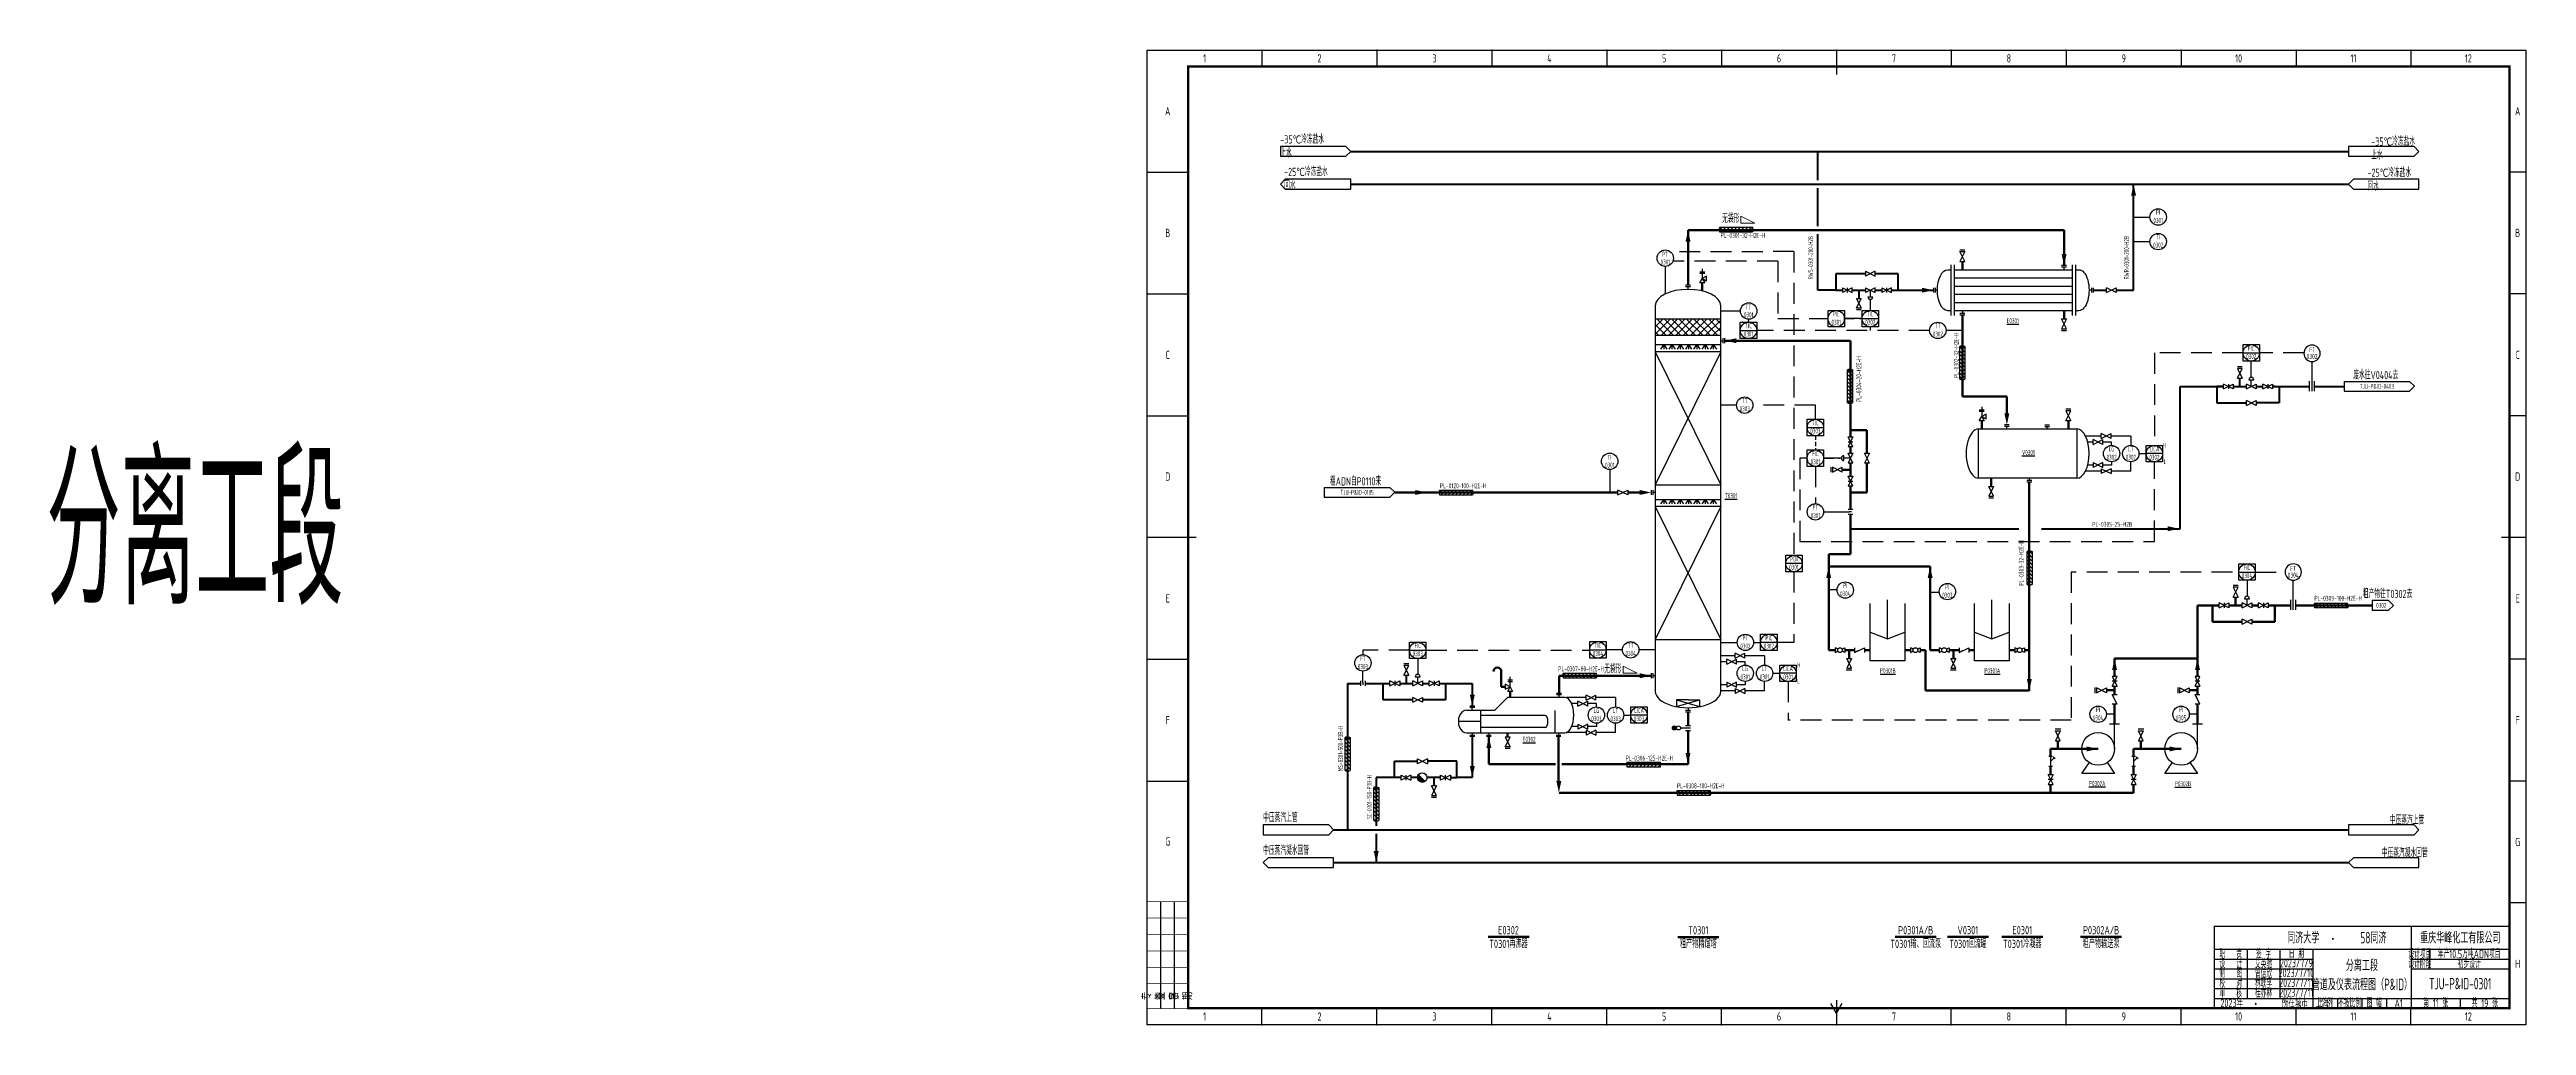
# Model space of a CAD drawing. Header units: millimetres. Extents: x 453 to 7190, y 523 to 4294.
# Drawn here: x 474 to 1985, y 1317 to 1912 of the extents above; entities that cross this region are included whole.
import ezdxf
from ezdxf.enums import TextEntityAlignment as Align

# ---------------------------------------------------------------- set-up
doc = ezdxf.new("R2010")
doc.units = ezdxf.units.MM
doc.linetypes.add('DASHED', pattern=[19.05, 12.7, -6.35])
doc.linetypes.add('HIDDEN', pattern=[9.525, 6.35, -3.175])
for name, color, linetype, lineweight in [('01-主物流线-粗实线', 134, 'Continuous', 80), ('02-次要物流线-中粗线', 30, 'Continuous', 40), ('03-设备外轮廓线-细实线', 7, 'Continuous', 25), ('04-设备内部件-细实线', 170, 'Continuous', 25), ('05-公用工程-冷却水与回水', 55, 'Continuous', 40), ('05-图框与标题栏', 7, 'Continuous', 25), ('06-公用工程-中、低压蒸汽与凝水回管', 14, 'Continuous', 40), ('08-进出物流标志', 7, 'Continuous', 25), ('09-文本', 7, 'Continuous', 25), ('10-流股接续标志', 7, 'Continuous', 25), ('10-阀门', 102, 'Continuous', 25), ('11-文本', 7, 'Continuous', 25), ('11-管道组合号', 50, 'Continuous', 15), ('11-管道组合号 @ 1', 50, 'Continuous', 15), ('12-仪表', 190, 'Continuous', 25), ('12-信号线', 226, 'DASHED', 25), ('12-设备位号线', 7, 'Continuous', 80), ('13-电动气动信号线', 226, 'DASHED', 25), ('14-箭头', 7, 'Continuous', 25), ('15-仪表', 190, 'Continuous', 25), ('15-文本', 7, 'Continuous', 15), ('15-文本 @ 1', 7, 'Continuous', 15), ('16-阀门与管件', 102, 'Continuous', 25)]:
    doc.layers.add(name, color=color, linetype=linetype, lineweight=lineweight)
doc.layers.add('TITLE', color=7, linetype='Continuous')
doc.styles.add('3-gbcbig', font='gbenor.shx', dxfattribs={"width": 0.7, "height": 3, "bigfont": 'gbcbig.shx'})
doc.styles.add('5-gbcbig', font='gbenor.shx', dxfattribs={"width": 0.7, "height": 5, "bigfont": 'gbcbig.shx'})
doc.styles.add('7-gbcbig', font='gbenor.shx', dxfattribs={"width": 0.7, "height": 7, "bigfont": 'gbcbig.shx'})
doc.styles.add('PRAY-6-GBCBIG', font='gbenor.shx', dxfattribs={"width": 0.7, "bigfont": 'gbcbig.shx'})
doc.styles.get("Standard").update_dxf_attribs({"font": 'arial.ttf'})
doc.styles.add('头号烷家', font='gbenor.shx', dxfattribs={"width": 0.75, "height": 3, "bigfont": 'gbcbig.shx'})
doc.styles.add('工程字', font='gbenor.shx', dxfattribs={"bigfont": 'gbcbig.shx'})

msp = doc.modelspace()

# ---------------------------------------------------------------- texts
at = {"char_height": 3, "attachment_point": 5, "style": '3-gbcbig'}
for s, insert in [('{\\LE0301}', (1671.7, 1746.3)), ('{\\LV0301}', (1681.2, 1666)), ('{\\LT0301}', (1499.9, 1639.7)), ('{\\LP0301B}', (1595.5, 1533)), ('{\\LP0301A}', (1659.2, 1533)), ('{\\LE0302}', (1376.7, 1491.2)), ('{\\LP0302A}', (1723.2, 1464.2)), ('{\\LP0302B}', (1775.6, 1464.1))]:
    msp.add_mtext_dynamic_manual_height_columns(s, width=12.725, gutter_width=35, heights=[12.1], dxfattribs=dict(at, insert=insert))
at = {"char_height": 3, "width": 6.454, "attachment_point": 3, "style": '3-gbcbig'}
for s, insert in [('H', (1765.1, 1671.8)), ('L', (1765.4, 1661.9)), ('H', (1542.2, 1537.8)), ('L', (1541.9, 1528.2))]:
    msp.add_mtext(s, dxfattribs=dict(at, insert=insert))
at = {"layer": '05-图框与标题栏', "attachment_point": 5}
for s, width, gutter_width, heights, insert, char_height, style in [('1', 70.083, 25, [0], (1178.7, 1906.2), 5, '5-gbcbig'), ('2', 70.083, 12.5, [0], (1248.8, 1906.2), 5, '5-gbcbig'), ('3', 70.083, 25, [0], (1318.9, 1906.2), 5, '5-gbcbig'), ('4', 70.083, 25, [0], (1389, 1906.2), 5, '5-gbcbig'), ('5', 70.083, 25, [0], (1459, 1906.2), 5, '5-gbcbig'), ('6', 70.083, 25, [0], (1529.1, 1906.2), 5, '5-gbcbig'), ('7', 70.083, 25, [0], (1599.2, 1906.2), 5, '5-gbcbig'), ('8', 70.083, 25, [0], (1669.3, 1906.2), 5, '5-gbcbig'), ('9', 70.083, 25, [0], (1739.4, 1906.2), 5, '5-gbcbig'), ('10', 70.083, 25, [0], (1809.5, 1906.2), 5, '5-gbcbig'), ('11', 70.083, 25, [0], (1879.5, 1906.2), 5, '5-gbcbig'), ('12', 70.083, 25, [0], (1949.6, 1906.2), 5, '5-gbcbig'), ('A', 25, 25, [0], (1156.2, 1874), 5, '5-gbcbig'), ('A', 10, 25, [0], (1979.7, 1874), 5, '5-gbcbig'), ('B', 25, 25, [0], (1156.2, 1799.8), 5, '5-gbcbig'), ('B', 10, 25, [0], (1979.7, 1799.8), 5, '5-gbcbig'), ('C', 25, 25, [0], (1156.2, 1725.5), 5, '5-gbcbig'), ('C', 10, 25, [0], (1979.7, 1725.5), 5, '5-gbcbig'), ('D', 25, 25, [0], (1156.2, 1651.3), 5, '5-gbcbig'), ('D', 10, 25, [0], (1979.7, 1651.3), 5, '5-gbcbig'), ('E', 25, 25, [0], (1156.2, 1577), 5, '5-gbcbig'), ('E', 10, 25, [0], (1979.7, 1577), 5, '5-gbcbig'), ('F', 25, 25, [0], (1156.2, 1502.8), 5, '5-gbcbig'), ('F', 10, 25, [0], (1979.7, 1502.8), 5, '5-gbcbig'), ('G', 25, 25, [0], (1156.2, 1428.9), 5, '5-gbcbig'), ('G', 10, 25, [0], (1979.7, 1428.5), 5, '5-gbcbig'), ('职   责', 20, 25, [0], (1804.7, 1360.2), 5, '5-gbcbig'), ('签 字', 20, 25, [0], (1824.7, 1360.2), 5, '5-gbcbig'), ('日 期', 20, 25, [0], (1844.7, 1360.2), 5, '5-gbcbig'), ('设计项目', 15, 25, [0], (1920.1, 1360.2), 5, '5-gbcbig'), ('重庆华峰化工有限公司', 60, 25, [0], (1944.7, 1370.2), 7, '7-gbcbig'), ('设   计', 20, 25, [0], (1804.7, 1354.2), 5, '5-gbcbig'), ('制   图', 20, 25, [0], (1804.7, 1348.5), 5, '5-gbcbig'), ('校   对', 20, 25, [0], (1804.7, 1342.2), 5, '5-gbcbig'), ('艾英驰', 20, 25, [0], (1824.7, 1354.2), 5, '5-gbcbig'), ('林耿孚', 20, 25, [0], (1824.7, 1342.2), 5, '5-gbcbig'), ('曾信欣', 20, 25, [0], (1824.7, 1348.2), 5, '5-gbcbig'), ('2023/7/10', 20, 25, [0], (1844.7, 1348.7), 5, '5-gbcbig'), ('2023/7/11', 20, 25, [0], (1844.7, 1342.7), 5, '5-gbcbig'), ('2023/7/9', 20, 25, [0], (1844.7, 1354.7), 5, '5-gbcbig'), ('设计阶段', 15, 25, [0], (1920.1, 1354.2), 5, '5-gbcbig'), ('TJU-P&ID-0301', 60, 25, [12.5], (1944.7, 1342.2), 7, '7-gbcbig'), ('H', 10, 25, [0], (1979.7, 1354.3), 5, '5-gbcbig'), ('审   核', 20, 25, [0], (1804.7, 1336.2), 5, '5-gbcbig'), ('桂亦林', 20, 25, [0], (1824.7, 1336.2), 5, '5-gbcbig'), ('2023/7/11', 20, 25, [0], (1844.7, 1336.7), 5, '5-gbcbig'), ('比 例', 15, 25, [0], (1862.2, 1330.2), 5, '5-gbcbig'), ('不按比例', 15, 25, [0], (1877.2, 1330.2), 5, '5-gbcbig'), ('图 幅', 15, 25, [0], (1892.2, 1330.2), 5, '5-gbcbig'), ('A1', 14.917, 25, [0], (1907.1, 1330.2), 5, '5-gbcbig'), ('第 11 张', 30, 25, [0], (1929.7, 1330.2), 5, '5-gbcbig'), ('共 19 张', 30, 25, [0], (1959.7, 1330.2), 5, '5-gbcbig'), ('1', 70.083, 25, [0], (1178.7, 1322.2), 5, '5-gbcbig'), ('2', 70.083, 25, [0], (1248.8, 1322.2), 5, '5-gbcbig'), ('3', 70.083, 25, [0], (1318.9, 1322.2), 5, '5-gbcbig'), ('4', 70.083, 25, [0], (1389, 1322.2), 5, '5-gbcbig'), ('5', 70.083, 25, [0], (1459, 1322.2), 5, '5-gbcbig'), ('6', 70.083, 25, [0], (1529.1, 1322.2), 5, '5-gbcbig'), ('7', 70.083, 25, [0], (1599.2, 1322.2), 5, '5-gbcbig'), ('8', 70.083, 25, [0], (1669.3, 1322.2), 5, '5-gbcbig'), ('9', 70.083, 25, [0], (1739.4, 1322.2), 5, '5-gbcbig'), ('10', 70.083, 25, [0], (1809.5, 1322.2), 5, '5-gbcbig'), ('11', 70.083, 25, [0], (1879.5, 1322.2), 5, '5-gbcbig'), ('12', 70.083, 25, [0], (1949.6, 1322.2), 5, '5-gbcbig')]:
    msp.add_mtext_dynamic_manual_height_columns(s, width=width, gutter_width=gutter_width, heights=heights, dxfattribs=dict(at, insert=insert, char_height=char_height, style=style))
at = {"layer": '05-图框与标题栏'}
for s, insert, char_height, width, attachment_point, style in [('\\pi5.78018;同济大学             ', (1833.3, 1370.2), 7, 32.259, 4, '7-gbcbig'), ('58同济          ', (1891.7, 1370.2), 7, 32.259, 5, '7-gbcbig'), (' 2023{\\W0.8;年          所在城市  上海}', (1796.1, 1330.3), 5, 67.529, 4, '5-gbcbig'), ('{\\fFangSong|b0|i0|c134|p49;\\W0.8;·}', (1817.2, 1332.3), 5, 18.904, 1, '5-gbcbig')]:
    msp.add_mtext(s, dxfattribs=dict(at, insert=insert, char_height=char_height, width=width, attachment_point=attachment_point, style=style))
at = {"layer": '05-图框与标题栏', "insert": (1864.3, 1371.9), "char_height": 5, "width": 31.507, "attachment_point": 1}
msp.add_mtext('{\\fFangSong|b0|i0|c134|p49;\\W0.8;·}', dxfattribs=at)
at = {"layer": '05-图框与标题栏', "char_height": 5, "attachment_point": 5, "rotation": 90, "style": '工程字'}
for s, insert in [('专业', (1147.8, 1334.7)), ('签字', (1156.2, 1334.7)), ('日期', (1164.5, 1334.7))]:
    msp.add_mtext_dynamic_manual_height_columns(s, width=8.333, gutter_width=25, heights=[0], dxfattribs=dict(at, insert=insert))
at = {"layer": '09-文本'}
for s, width, gutter_width, heights, insert, char_height, attachment_point, style in [('TJU-P&ID-0403', 40, 12.5, [0], (1893.8, 1706.3), 3, 5, '3-gbcbig'), ('废水往V0404去', 40, 12.5, [0], (1906.9, 1713.1), 5, 6, '5-gbcbig'), ('分离工段', 595.22, 35, [0], (472.1, 1663.4), 90, 1, '7-gbcbig'), ('粗ADN自P0110来', 40, 12.5, [0], (1286.4, 1648.3), 5, 6, '5-gbcbig'), ('TJU-P&ID-0105', 40, 12.5, [3.03], (1271.7, 1641.7), 3, 5, '3-gbcbig'), ('\\pi8.57353;粗产物往T0302去', 40, 12.5, [5.33], (1876.7, 1579.7), 5, 4, '5-gbcbig'), ('0302', 40, 12.5, [3], (1896.5, 1572.8), 3, 5, '3-gbcbig'), ('{\\W0.75;E0302}\\P{\\A1;\\W0.75;T0301再沸器}', 59.004, 12.5, [0], (1364.1, 1370.6), 5, 5, '5-gbcbig'), ('{\\W0.75;T0301}\\P{\\A1;\\W0.75;粗产物精馏塔}', 59.004, 12.5, [13.8], (1479.9, 1370.5), 5, 5, '5-gbcbig'), ('{\\W0.75;P0301A/B}\\P{\\A1;\\W0.75;T0301输、回流泵}', 59.004, 12.5, [0], (1612.5, 1370.6), 5, 5, '5-gbcbig'), ('{\\W0.75;V0301\\P}T0301回流罐', 59.004, 12.5, [0], (1644.3, 1370.6), 5, 5, '5-gbcbig'), ('{\\W0.75;E0301}\\P{\\A1;\\W0.75;T0301冷凝器}', 59.004, 12.5, [0], (1677.5, 1370.6), 5, 5, '5-gbcbig'), ('{\\W0.75;P0302A/B\\P\\A1;粗产物输送泵}', 59.004, 12.5, [0], (1725.6, 1370.6), 5, 5, '5-gbcbig'), ('年产10.5万吨ADN项目', 49.06, 35, [0], (1950.1, 1360.2), 5, 5, '5-gbcbig'), ('分离工段\\P管道及仪表流程图（P&ID）', 60, 12.5, [0], (1884.7, 1347.5), 7, 5, '7-gbcbig'), ('初步设计', 49, 12.5, [0], (1950.2, 1354.2), 5, 5, '5-gbcbig')]:
    msp.add_mtext_dynamic_manual_height_columns(s, width=width, gutter_width=gutter_width, heights=heights, dxfattribs=dict(at, insert=insert, char_height=char_height, attachment_point=attachment_point, style=style))
at = {"layer": '11-文本', "char_height": 5, "attachment_point": 1, "style": '5-gbcbig'}
for s, insert in [('-35℃冷冻盐水上水', (1224.9, 1859.3)), ('-35℃冷冻盐水上水', (1890.4, 1858)), ('-25℃冷冻盐水回水', (1227.2, 1839.5)), ('-25℃冷冻盐水回水', (1888.1, 1839)), ('中压蒸汽上管', (1214.4, 1445.8)), ('中压蒸汽上管', (1901.7, 1444.3)), ('中压蒸汽凝水回管', (1214.4, 1425.8)), ('中压蒸汽凝水回管', (1896.8, 1424.3))]:
    msp.add_mtext_dynamic_manual_height_columns(s, width=29.166, gutter_width=25, heights=[0], dxfattribs=dict(at, insert=insert))
at = {"layer": '11-文本', "char_height": 3, "width": 10, "attachment_point": 5, "style": '3-gbcbig'}
for s, insert in [('{\\C0;0301}', (1459.8, 1782.1)), ('{\\C0;PT}', (1459.6, 1786.8)), ('{\\C0;TT}', (1510.4, 1754.6)), ('{\\C0;0301}', (1510.6, 1749.9)), ('{\\C0;TI}', (1425.7, 1663)), ('{\\C0;0301}', (1425.9, 1658.3))]:
    msp.add_mtext(s, dxfattribs=dict(at, insert=insert))
at = {"layer": '11-管道组合号', "char_height": 5, "attachment_point": 1, "style": 'PRAY-6-GBCBIG'}
for insert in [(1494.4, 1810.9), (1422.5, 1536.4)]:
    msp.add_mtext_dynamic_manual_height_columns('无袋形', width=10.705, gutter_width=12.5, heights=[0], dxfattribs=dict(at, insert=insert))
at = {"layer": '11-管道组合号', "char_height": 3, "attachment_point": 7, "rotation": 90, "style": '3-gbcbig'}
for s, insert in [('RWS-0301-200-H2B', (1549.9, 1771.5)), ('RWR-0301-200-H2B', (1742.6, 1771.5)), ('SC-0301-150-P3B-H', (1280.7, 1442.6))]:
    msp.add_mtext_dynamic_manual_height_columns(s, width=21.077, gutter_width=12.5, heights=[0], dxfattribs=dict(at, insert=insert))
at = {"layer": '11-管道组合号 @ 1', "insert": (1263.1, 1471.6), "char_height": 3, "attachment_point": 7, "rotation": 90, "style": '3-gbcbig'}
msp.add_mtext_dynamic_manual_height_columns('MS-0301-500-P3B-H', width=21.976, gutter_width=12.5, heights=[3], dxfattribs=at)
at = {"layer": '15-仪表', "ltscale": 10, "char_height": 3, "width": 10, "attachment_point": 5, "style": '3-gbcbig'}
for s, insert in [('{\\C0;PI\\P0301}', (1760.4, 1809.9)), ('{\\C0;TI\\P0302}', (1760.4, 1794.9)), ('{\\C0;TIC\\P0301}', (1510.5, 1740.7)), ('{\\C0;PIC\\P0301}', (1564, 1747.9)), ('{\\C0;TIC\\P0302}', (1584.8, 1747.9)), ('{\\C0;TT\\P0302}', (1626, 1740.7)), ('{\\C0;FIC\\P0302}', (1817.2, 1727)), ('{\\C0;TT\\P0303}', (1508.2, 1695.1)), ('{\\C0;TIC\\P0303}', (1551.3, 1681.6)), ('{\\C0;FIC\\P0301}', (1551.3, 1662.8)), ('{\\C0;LG\\P0302}', (1732, 1665.6)), ('{\\C0;LT\\P0302}', (1743.8, 1665.6)), ('{\\C0;LICA\\P0302}', (1758.1, 1665.6)), ('{\\C0;FT\\P0301}', (1551.3, 1630.1)), ('{\\C0;PDI\\P0301}', (1538.2, 1598.6)), ('{\\C0;FIC\\P0304}', (1814.6, 1593.4)), ('{\\C0;PI\\P0304}', (1569.5, 1582.4)), ('{\\C0;PI\\P0303}', (1631.8, 1581.5)), ('{\\C0;FT\\P0303}', (1275.3, 1538)), ('{\\C0;FIC\\P0303}', (1308.7, 1545.8)), ('{\\C0;TIC\\P0304}', (1418.6, 1546)), ('{\\C0;TT\\P0304}', (1438.6, 1546)), ('{\\C0;PT\\P0302}', (1508.6, 1550.5)), ('{\\C0;PIC\\P0302}', (1522.9, 1550.5)), ('{\\C0;LG\\P0301}', (1508.5, 1531.7)), ('{\\C0;LT\\P0301}', (1520.3, 1531.7)), ('{\\C0;LICA\\P0301}', (1534.6, 1531.7)), ('{\\C0;LG\\P0303}', (1417.7, 1506.2)), ('{\\C0;LT\\P0303}', (1429.4, 1506.2)), ('{\\C0;LICA\\P0303}', (1443.7, 1506.2)), ('{\\C0;PI\\P0304}', (1723.8, 1506.7)), ('{\\C0;PI\\P0305}', (1774.4, 1506.7))]:
    msp.add_mtext(s, dxfattribs=dict(at, insert=insert))

# ---------------------------------------------------------------- blocks, each defined once
blk = doc.blocks.new('管道组合号')
at = {"layer": '11-管道组合号', "style": '头号烷家', "width": 0.75}
blk.add_attdef('管道组合号', (-4.3, 3.1), '', height=3, dxfattribs=at)
blk = doc.blocks.new('就地安装仪表')
at = {"layer": '12-仪表', "ltscale": 0.25}
blk.add_circle((0, -5), 5, dxfattribs=at)
at = {"layer": '15-文本', "style": '工程字', "width": 0.75}
blk.add_attdef('仪表名称', text='', height=3, dxfattribs=at).set_placement((0, -4.3), align=Align.CENTER)
blk.add_attdef('仪表编号', text='', height=3, dxfattribs=at).set_placement((0, -5.4), align=Align.TOP_CENTER)
blk = doc.blocks.new('*U207')
at = {"layer": '10-阀门'}
ref = blk.add_blockref('就地安装仪表', (1854.3, 1731.4), dxfattribs=dict(at, xscale=-1))
ref.add_attrib('仪表名称', 'FT', dxfattribs={"layer": '15-文本 @ 1', "height": 3, "style": '工程字', "width": 0.75}).set_placement((1854.3, 1727.1), align=Align.CENTER)
ref.add_attrib('仪表编号', '0302', dxfattribs={"layer": '15-文本 @ 1', "height": 3, "style": '工程字', "width": 0.75}).set_placement((1854.3, 1726), align=Align.TOP_CENTER)
blk = doc.blocks.new('*U215')
at = {"layer": '10-阀门'}
ref = blk.add_blockref('就地安装仪表', (1842.8, 1598.1), dxfattribs=dict(at, xscale=-1))
ref.add_attrib('仪表名称', 'FT', dxfattribs={"layer": '15-文本 @ 1', "height": 3, "style": '工程字', "width": 0.75}).set_placement((1842.8, 1593.8), align=Align.CENTER)
ref.add_attrib('仪表编号', '0304', dxfattribs={"layer": '15-文本 @ 1', "height": 3, "style": '工程字', "width": 0.75}).set_placement((1842.8, 1592.7), align=Align.TOP_CENTER)

# ---------------------------------------------------------------- hatches: boundary and pattern name
at = {"layer": '04-设备内部件-细实线'}
h = msp.add_hatch(dxfattribs=at)
h.set_pattern_fill('ANSI37', color=256)
h.set_pattern_definition([(45, (823.3853, -1752.3344), (-2.245064, 2.245064), []), (135, (823.3853, -1752.3344), (-2.245064, -2.245064), [])])
h.paths.add_polyline_path([(1453.6, 1747.4), (1453.6, 1737.4), (1493.6, 1737.4), (1493.6, 1747.4)])
at = {"layer": '16-阀门与管件'}
for color, points in [(256, [(1466.6, 1498.1, 1), (1464.1, 1498.1, 1)]), (3, [(1313.5, 1465.7, -0.197694), (1311.5, 1464.9, -0.669876), (1309.4, 1469.8)])]:
    msp.add_hatch(color=color, dxfattribs=at).paths.add_polyline_path(points)

# ---------------------------------------------------------------- linework, layer by layer
for p, q in [((1475.1, 1767.9), (1472.1, 1767.9)), ((1704.5, 1779.9), (1701.5, 1779.9)), ((1704.5, 1778.9), (1701.5, 1778.9)), ((1703, 1777.4), (1703, 1778.9)), ((1475.1, 1766.9), (1472.1, 1766.9)), ((1473.6, 1765.4), (1473.6, 1766.9)), ((1623.3, 1766.4), (1623.3, 1763.4)), ((1624.3, 1766.4), (1624.3, 1763.4)), ((1625.8, 1764.9), (1624.3, 1764.9)), ((1719.8, 1766.4), (1719.8, 1763.4)), ((1720.8, 1766.4), (1720.8, 1763.4)), ((1639.5, 1750.9), (1642.5, 1750.9)), ((1639.5, 1749.9), (1642.5, 1749.9)), ((1641, 1752.4), (1641, 1750.9)), ((1493.6, 1734.1), (1495.1, 1734.1)), ((1495.1, 1732.6), (1495.1, 1735.6)), ((1496.1, 1732.6), (1496.1, 1735.6)), ((1669.6, 1682.8), (1666.6, 1682.8)), ((1669.6, 1681.8), (1666.6, 1681.8)), ((1668.1, 1680.3), (1668.1, 1681.8)), ((1691.2, 1682.8), (1694.2, 1682.8)), ((1691.2, 1681.8), (1694.2, 1681.8)), ((1692.7, 1680.3), (1692.7, 1681.8)), ((1683.3, 1648.8), (1680.3, 1648.8)), ((1683.3, 1647.8), (1680.3, 1647.8)), ((1681.8, 1650.3), (1681.8, 1648.8)), ((1451.1, 1643.1), (1451.1, 1640.1)), ((1452.1, 1643.1), (1452.1, 1640.1)), ((1453.6, 1641.6), (1452.1, 1641.6)), ((1901, 1575.8), (1891, 1575.8)), ((1891, 1575.8), (1891, 1569.8)), ((1904, 1572.8), (1901, 1575.8)), ((1901, 1569.8), (1904, 1572.8)), ((1891, 1569.8), (1901, 1569.8)), ((1451.1, 1531.4), (1451.1, 1528.4)), ((1452.1, 1531.4), (1452.1, 1528.4)), ((1453.6, 1529.9), (1452.1, 1529.9)), ((1472.1, 1508.9), (1475.1, 1508.9)), ((1472.1, 1507.9), (1475.1, 1507.9)), ((1473.6, 1510.4), (1473.6, 1508.9)), ((1264.4, 1472.2), (1264.4, 1492.2)), ((1267.4, 1488.6), (1264.4, 1491.6)), ((1267.4, 1486.4), (1264.4, 1489.4)), ((1267.4, 1484.1), (1264.4, 1487.1)), ((1267.4, 1481.9), (1264.4, 1484.9)), ((1267.4, 1479.7), (1264.4, 1482.7)), ((1267.4, 1490.9), (1266.1, 1492.2)), ((1267.4, 1492.2), (1267.4, 1472.2)), ((1267.4, 1477.4), (1264.4, 1480.4)), ((1267.4, 1475.2), (1264.4, 1478.2)), ((1267.4, 1472.9), (1264.4, 1475.9)), ((1281.9, 1441.7), (1281.9, 1461.7)), ((1284.9, 1458.1), (1281.9, 1461.1)), ((1284.9, 1455.9), (1281.9, 1458.9)), ((1284.9, 1453.6), (1281.9, 1456.6)), ((1284.9, 1451.4), (1281.9, 1454.4)), ((1284.9, 1449.1), (1281.9, 1452.1)), ((1284.9, 1460.4), (1283.7, 1461.6)), ((1284.9, 1461.7), (1284.9, 1441.7)), ((1284.9, 1446.9), (1281.9, 1449.9)), ((1284.9, 1444.6), (1281.9, 1447.6)), ((1284.9, 1442.4), (1281.9, 1445.4))]:
    msp.add_line(p, q)
at = {"color": 3}
for points in [[(1577.1, 1545), (1575.2, 1544)], [(1577.1, 1545), (1575.2, 1544)], [(1640.8, 1545), (1638.9, 1544)], [(1640.8, 1545), (1638.9, 1544)]]:
    msp.add_lwpolyline(points, dxfattribs=at)
for centre, radius, start, end in [((1265.2, 1491.1), 1.37, 49.9929, 127.2624), ((1265.4, 1473.3), 1.5, 229.5631, 305.9037), ((1282.8, 1460.6), 1.37, 49.9929, 127.2624), ((1282.9, 1442.8), 1.5, 229.5631, 305.9037)]:
    msp.add_arc(centre, radius, start, end)
for points in [[(1264.4, 1492.2), (1264.9, 1491.8), (1265.8, 1491.7), (1266.5, 1492.7), (1267.2, 1492.4), (1267.4, 1492.2)], [(1281.9, 1461.7), (1282.4, 1461.3), (1283.3, 1461.2), (1284.1, 1462.1), (1284.8, 1461.8), (1284.9, 1461.7)]]:
    msp.add_open_spline(points, degree=3, knots=[0, 0, 0, 0, 1.367527, 2.619727, 3.553416, 3.553416, 3.553416, 3.553416])
for points in [[(1264.4, 1472.2), (1265.5, 1472.6), (1266.5, 1472), (1267.4, 1472.2)], [(1281.9, 1441.7), (1283.1, 1442), (1284, 1441.5), (1284.9, 1441.7)]]:
    msp.add_spline(points, degree=3)
at = {"layer": '01-主物流线-粗实线'}
for p, q in [((1473.6, 1801.5), (1703, 1801.5)), ((1473.6, 1767.9), (1473.6, 1801.5)), ((1703, 1779.9), (1703, 1801.5)), ((1482.3, 1769.4), (1482.3, 1764.4)), ((1641, 1782.4), (1641, 1777.4)), ((1641, 1749.9), (1641, 1700)), ((1703, 1752.4), (1703, 1747.4)), ((1572.7, 1734), (1496.1, 1734.1)), ((1572.7, 1697.6), (1572.7, 1734)), ((1572.7, 1675.5), (1572.7, 1697.6)), ((1641, 1700), (1668.1, 1700)), ((1668.1, 1700), (1668.1, 1689.8)), ((1830.2, 1706.2), (1831.6, 1706.2)), ((1572.7, 1679.5), (1582.7, 1679.5)), ((1582.7, 1679.5), (1582.7, 1665.5)), ((1652.8, 1685.3), (1652.8, 1680.3)), ((1705.6, 1680.3), (1705.6, 1685.3)), ((1572.7, 1665.5), (1572.7, 1669.5)), ((1572.7, 1655.5), (1567.7, 1655.5)), ((1572.7, 1651.5), (1572.7, 1659.5)), ((1582.7, 1641.5), (1582.7, 1659.5)), ((1658.5, 1645.3), (1658.5, 1650.3)), ((1681.8, 1647.8), (1681.8, 1632.4)), ((1357.9, 1641.6), (1294.8, 1641.6)), ((1430.8, 1641.6), (1357.9, 1641.6)), ((1444.1, 1641.6), (1436.8, 1641.6)), ((1572.7, 1631.3), (1572.7, 1645.5)), ((1572.7, 1641.5), (1582.7, 1641.5)), ((1681.8, 1632.4), (1681.8, 1520.7)), ((1572.7, 1619.5), (1572.7, 1628.3)), ((1572.7, 1603.9), (1572.7, 1619.5)), ((1572.7, 1603.9), (1559.4, 1603.9)), ((1559.4, 1603.9), (1559.4, 1596.5)), ((1559.4, 1545.5), (1559.4, 1596.5)), ((1621.3, 1596.5), (1559.4, 1596.5)), ((1621.3, 1545.5), (1621.3, 1596.5)), ((1784.4, 1540.4), (1784.4, 1572.8)), ((1784.4, 1572.8), (1797.6, 1572.8)), ((1793.6, 1562.8), (1793.6, 1572.8)), ((1803.6, 1572.8), (1811.6, 1572.8)), ((1807.6, 1572.8), (1807.6, 1577.8)), ((1817.6, 1572.8), (1821.6, 1572.8)), ((1827.6, 1572.8), (1831.6, 1572.8)), ((1827.6, 1572.8), (1841.2, 1572.8)), ((1831.6, 1572.8), (1831.6, 1562.8)), ((1844.3, 1572.8), (1891, 1572.8)), ((1811.6, 1562.8), (1793.6, 1562.8)), ((1831.6, 1562.8), (1817.6, 1562.8)), ((1563.3, 1545.5), (1559.4, 1545.5)), ((1575.2, 1545.5), (1569.3, 1545.5)), ((1571.9, 1545.5), (1571.9, 1540.5)), ((1584.7, 1545.5), (1581.2, 1545.5)), ((1609.3, 1545.5), (1605.8, 1545.5)), ((1618.5, 1545.5), (1615.3, 1545.5)), ((1618.5, 1520.9), (1618.5, 1545.5)), ((1626.9, 1545.5), (1621.3, 1545.5)), ((1638.9, 1545.5), (1632.9, 1545.5)), ((1635.5, 1545.5), (1635.5, 1540.5)), ((1648.4, 1545.5), (1644.9, 1545.5)), ((1672.9, 1545.5), (1669.4, 1545.5)), ((1681.8, 1545.5), (1678.9, 1545.5)), ((1681.8, 1520.9), (1681.8, 1545.5)), ((1359.7, 1523.2), (1359.7, 1532.5)), ((1394.9, 1519), (1394.9, 1529.9)), ((1394.9, 1529.9), (1451.1, 1529.9)), ((1733.8, 1529.5), (1733.8, 1540.4)), ((1733.8, 1540.4), (1784.4, 1540.4)), ((1784.4, 1529.5), (1784.4, 1540.4)), ((1362.1, 1523.2), (1359.7, 1523.2)), ((1365.1, 1516.7), (1365.1, 1520.2)), ((1681.8, 1520.9), (1618.5, 1520.9)), ((1733.8, 1521), (1728.8, 1521)), ((1733.8, 1518.5), (1733.8, 1523.5)), ((1733.8, 1500.3), (1733.8, 1512.5)), ((1784.4, 1521), (1779.4, 1521)), ((1784.4, 1518.5), (1784.4, 1523.5)), ((1784.4, 1500.3), (1784.4, 1512.5)), ((1473.6, 1499.6), (1473.6, 1507.9)), ((1473.6, 1475.9), (1473.6, 1496.6)), ((1352.1, 1475.9), (1352.1, 1492.8)), ((1363.5, 1495), (1363.5, 1492.5)), ((1394.6, 1492.8), (1394.6, 1465.1)), ((1694.8, 1480.6), (1694.8, 1485.3)), ((1694.8, 1485.3), (1723.8, 1485.3)), ((1699.2, 1490.3), (1699.2, 1485.3)), ((1745.4, 1480.6), (1745.4, 1485.3)), ((1745.4, 1485.3), (1774.4, 1485.3)), ((1749.8, 1490.3), (1749.8, 1485.3)), ((1392.8, 1475.9), (1352.1, 1475.9)), ((1473.6, 1475.9), (1396.6, 1475.9)), ((1694.8, 1469.6), (1694.8, 1474.6)), ((1745.4, 1469.6), (1745.4, 1474.6)), ((1745.4, 1458.6), (1394.9, 1458.6)), ((1694.8, 1463.6), (1694.8, 1458.6)), ((1745.4, 1463.6), (1745.4, 1458.6))]:
    msp.add_line(p, q, dxfattribs=at)
msp.add_arc((1357.3, 1532.5), 2.4, 0, 180, dxfattribs=at)
at = {"layer": '02-次要物流线-中粗线'}
for p, q in [((1810.2, 1706.2), (1810.2, 1711.2)), ((1773.9, 1619.5), (1773.9, 1706.2)), ((1773.9, 1706.2), (1800.2, 1706.2)), ((1800.2, 1706.2), (1796.2, 1706.2)), ((1796.2, 1706.2), (1796.2, 1696.2)), ((1796.2, 1696.2), (1814.2, 1696.2)), ((1806.2, 1706.2), (1814.2, 1706.2)), ((1806.2, 1706.2), (1814.2, 1706.2)), ((1820.2, 1706.2), (1824.2, 1706.2)), ((1820.2, 1706.2), (1824.2, 1706.2)), ((1834.2, 1696.2), (1820.2, 1696.2)), ((1830.2, 1706.2), (1852.8, 1706.2)), ((1834.2, 1706.2), (1834.2, 1696.2)), ((1855.8, 1706.2), (1873.8, 1706.2)), ((1572.7, 1619.5), (1675.5, 1619.5)), ((1689.3, 1619.5), (1773.9, 1619.5))]:
    msp.add_line(p, q, dxfattribs=at)
at = {"layer": '03-设备外轮廓线-细实线'}
for p, q in [((1632, 1777.4), (1634, 1777.4)), ((1634, 1780.4), (1634, 1749.4)), ((1636, 1780.4), (1636, 1749.4)), ((1636, 1777.4), (1708, 1777.4)), ((1708, 1780.4), (1708, 1749.4)), ((1710, 1780.4), (1710, 1749.4)), ((1710, 1777.4), (1712, 1777.4)), ((1453.6, 1755.4), (1453.6, 1520.4)), ((1493.6, 1520.4), (1493.6, 1755.4)), ((1719.8, 1764.9), (1718.3, 1764.9)), ((1634, 1752.4), (1632, 1752.4)), ((1708, 1752.4), (1636, 1752.4)), ((1712, 1752.4), (1710, 1752.4)), ((1650.8, 1680.3), (1710.8, 1680.3)), ((1650.8, 1680.3), (1660.8, 1680.3)), ((1710.8, 1650.3), (1650.8, 1650.3)), ((1584.7, 1538.9), (1584.7, 1573.9)), ((1595.3, 1552.3), (1595.3, 1576.2)), ((1605.8, 1573.9), (1605.8, 1538.9)), ((1648.4, 1538.9), (1648.4, 1573.9)), ((1658.9, 1552.3), (1658.9, 1576.2)), ((1669.4, 1573.9), (1669.4, 1538.9)), ((1584.7, 1556.4), (1595.3, 1552.3)), ((1595.3, 1552.3), (1605.8, 1556.4)), ((1648.4, 1556.4), (1658.9, 1552.3)), ((1658.9, 1552.3), (1669.4, 1556.4)), ((1605.8, 1538.9), (1584.7, 1538.9)), ((1669.4, 1538.9), (1648.4, 1538.9)), ((1343.5, 1511.3), (1340.5, 1511.3)), ((1355.7, 1509), (1363.5, 1516.7)), ((1398.5, 1516.7), (1363.5, 1516.7)), ((1396.4, 1519), (1393.4, 1519)), ((1396.4, 1518.2), (1393.4, 1518.2)), ((1394.9, 1516.7), (1394.9, 1518.2)), ((1338.5, 1509), (1355.7, 1509)), ((1343.5, 1510.5), (1340.5, 1510.5)), ((1342, 1509), (1342, 1510.5)), ((1736.8, 1500.3), (1730.8, 1500.3)), ((1733.8, 1485.3), (1733.8, 1500.3)), ((1787.4, 1500.3), (1781.4, 1500.3)), ((1784.4, 1485.3), (1784.4, 1500.3)), ((1338.5, 1495), (1398.5, 1495)), ((1343.5, 1493.5), (1340.5, 1493.5)), ((1343.5, 1492.8), (1340.5, 1492.8)), ((1342, 1495), (1342, 1493.5)), ((1353.6, 1493.5), (1350.6, 1493.5)), ((1353.6, 1492.8), (1350.6, 1492.8)), ((1352.1, 1495), (1352.1, 1493.5)), ((1396.1, 1493.5), (1393.1, 1493.5)), ((1396.1, 1492.8), (1393.1, 1492.8)), ((1394.6, 1495), (1394.6, 1493.5)), ((1713.8, 1470.3), (1718.3, 1476.9)), ((1733.8, 1470.3), (1713.8, 1470.3)), ((1729.4, 1476.9), (1733.8, 1470.3)), ((1764.4, 1470.3), (1768.9, 1476.9)), ((1784.4, 1470.3), (1764.4, 1470.3)), ((1780, 1476.9), (1784.4, 1470.3))]:
    msp.add_line(p, q, dxfattribs=at)
for centre in [(1723.8, 1485.3), (1774.4, 1485.3)]:
    msp.add_circle(centre, 10, dxfattribs=at)
at = {"layer": '03-设备外轮廓线-细实线', "extrusion": (0, 0, -1)}
for centre, start_param, end_param in [((1632, 1764.9), 3.141593, 6.283185), ((1712, 1764.9), 0, 3.141593)]:
    msp.add_ellipse(centre, major_axis=(0, 12.5), ratio=0.5, start_param=start_param, end_param=end_param, dxfattribs=at)
at = {"layer": '03-设备外轮廓线-细实线'}
for centre, major_axis, ratio, start_param, end_param in [((1473.6, 1755.4), (-20, 0), 0.5, 3.141593, 6.283185), ((1650.8, 1665.3), (0, 15), 0.5, 0, 3.141593), ((1710.8, 1665.3), (0, 15), 0.5, 3.141593, 6.283185), ((1398.5, 1505.9), (0, 10.8), 0.5, 3.141593, 6.283185), ((1473.6, 1520.4), (-20, 0), 0.5, 0, 3.141593), ((1338.5, 1502), (0, 7), 0.714286, 0, 3.141593)]:
    msp.add_ellipse(centre, major_axis=major_axis, ratio=ratio, start_param=start_param, end_param=end_param, dxfattribs=at)
at = {"layer": '04-设备内部件-细实线'}
for p, q in [((1636, 1772.4), (1708, 1772.4)), ((1636, 1767.4), (1708, 1767.4)), ((1636, 1762.4), (1708, 1762.4)), ((1636, 1757.4), (1708, 1757.4)), ((1453.6, 1747.4), (1493.6, 1747.4)), ((1453.6, 1737.4), (1493.6, 1737.4)), ((1453.6, 1731.7), (1493.6, 1731.7)), ((1493.6, 1727.4), (1453.6, 1727.4)), ((1453.6, 1727.4), (1493.6, 1646.3)), ((1493.6, 1727.4), (1453.6, 1646.3)), ((1458.8, 1731.7), (1456.9, 1729)), ((1458.8, 1731.7), (1458.8, 1729)), ((1458.8, 1731.7), (1460.7, 1729)), ((1463.8, 1731.7), (1461.9, 1729)), ((1463.8, 1731.7), (1463.8, 1729)), ((1463.8, 1731.7), (1465.8, 1729)), ((1468.9, 1731.7), (1466.9, 1729)), ((1468.9, 1731.7), (1468.9, 1729)), ((1468.9, 1731.7), (1470.8, 1729)), ((1473.9, 1731.7), (1472, 1729)), ((1473.9, 1731.7), (1473.9, 1729)), ((1473.9, 1731.7), (1475.8, 1729)), ((1479, 1731.7), (1477, 1729)), ((1479, 1731.7), (1479, 1729)), ((1479, 1731.7), (1480.9, 1729)), ((1484, 1731.7), (1482.1, 1729)), ((1484, 1731.7), (1484, 1729)), ((1484, 1731.7), (1485.9, 1729)), ((1489, 1731.7), (1487.1, 1729)), ((1489, 1731.7), (1489, 1729)), ((1489, 1731.7), (1491, 1729)), ((1650.8, 1650.3), (1650.8, 1680.3)), ((1710.8, 1680.3), (1710.8, 1650.3)), ((1453.6, 1646.3), (1493.6, 1646.3)), ((1453.6, 1637.4), (1493.6, 1637.4)), ((1493.6, 1633), (1453.6, 1633)), ((1453.6, 1633), (1493.6, 1551.9)), ((1493.6, 1633), (1453.6, 1551.9)), ((1458.8, 1637.4), (1456.9, 1634.6)), ((1458.8, 1637.4), (1458.8, 1634.6)), ((1458.8, 1637.4), (1460.7, 1634.6)), ((1463.8, 1637.4), (1461.9, 1634.6)), ((1463.8, 1637.4), (1463.8, 1634.6)), ((1463.8, 1637.4), (1465.8, 1634.6)), ((1468.9, 1637.4), (1466.9, 1634.6)), ((1468.9, 1637.4), (1468.9, 1634.6)), ((1468.9, 1637.4), (1470.8, 1634.6)), ((1473.9, 1637.4), (1472, 1634.6)), ((1473.9, 1637.4), (1473.9, 1634.6)), ((1473.9, 1637.4), (1475.8, 1634.6)), ((1479, 1637.4), (1477, 1634.6)), ((1479, 1637.4), (1479, 1634.6)), ((1479, 1637.4), (1480.9, 1634.6)), ((1484, 1637.4), (1482.1, 1634.6)), ((1484, 1637.4), (1484, 1634.6)), ((1484, 1637.4), (1485.9, 1634.6)), ((1489, 1637.4), (1487.1, 1634.6)), ((1489, 1637.4), (1489, 1634.6)), ((1489, 1637.4), (1491, 1634.6)), ((1453.6, 1551.9), (1493.6, 1551.9)), ((1473.6, 1515.3), (1466.6, 1515.3)), ((1466.6, 1515.3), (1466.6, 1511.1)), ((1466.6, 1511.1), (1480.6, 1515.3)), ((1466.6, 1515.3), (1480.6, 1511.1)), ((1473.6, 1515.3), (1480.6, 1515.3)), ((1480.6, 1515.3), (1480.6, 1511.1)), ((1347.1, 1502), (1333.5, 1502)), ((1347.1, 1509), (1347.1, 1495)), ((1347.1, 1505.8), (1386.3, 1505.8)), ((1386.3, 1498.3), (1347.1, 1498.3)), ((1392.5, 1495), (1392.5, 1508.7))]:
    msp.add_line(p, q, dxfattribs=at)
msp.add_ellipse((1386.3, 1502), major_axis=(0, 3.75), ratio=0.5, start_param=3.141593, end_param=6.283185, dxfattribs=at)
at = {"layer": '05-公用工程-冷却水与回水', "lineweight": 40}
for p, q in [((1267.9, 1849.5), (1876.5, 1849.5)), ((1267.9, 1829.5), (1876.5, 1829.5))]:
    msp.add_line(p, q, dxfattribs=at)
at = {"layer": '05-公用工程-冷却水与回水'}
for p, q in [((1552.7, 1832), (1552.7, 1849.5)), ((1745.4, 1764.9), (1745.4, 1829.5)), ((1552.7, 1804), (1552.7, 1827)), ((1552.7, 1764.9), (1552.7, 1799)), ((1581.8, 1774.9), (1563.8, 1774.9)), ((1563.8, 1774.9), (1563.8, 1764.9)), ((1601.8, 1774.9), (1587.8, 1774.9)), ((1601.8, 1764.9), (1601.8, 1774.9)), ((1563.8, 1764.9), (1552.7, 1764.9)), ((1563.8, 1764.9), (1567.8, 1764.9)), ((1573.8, 1764.9), (1581.8, 1764.9)), ((1577.8, 1764.9), (1577.8, 1759.9)), ((1587.8, 1764.9), (1591.8, 1764.9)), ((1597.8, 1764.9), (1601.8, 1764.9)), ((1601.8, 1764.9), (1623.3, 1764.9)), ((1720.8, 1764.9), (1728.8, 1764.9)), ((1734.8, 1764.9), (1745.4, 1764.9))]:
    msp.add_line(p, q, dxfattribs=at)
at = {"layer": '05-图框与标题栏'}
for p, q in [((1213.7, 1911.2), (1213.7, 1901.2)), ((1283.8, 1911.2), (1283.8, 1901.2)), ((1353.9, 1911.2), (1353.9, 1901.2)), ((1424, 1911.2), (1424, 1901.2)), ((1494.1, 1911.2), (1494.1, 1901.2)), ((1634.2, 1911.2), (1634.2, 1901.2)), ((1704.3, 1911.2), (1704.3, 1901.2)), ((1774.4, 1911.2), (1774.4, 1901.2)), ((1844.5, 1911.2), (1844.5, 1901.2)), ((1914.6, 1911.2), (1914.6, 1901.2)), ((1143.7, 1836.9), (1168.7, 1836.9)), ((1984.7, 1836.9), (1974.7, 1836.9)), ((1143.7, 1762.7), (1168.7, 1762.7)), ((1984.7, 1762.7), (1974.7, 1762.7)), ((1143.7, 1688.4), (1168.7, 1688.4)), ((1984.7, 1688.4), (1974.7, 1688.4)), ((1143.7, 1539.9), (1168.7, 1539.9)), ((1984.7, 1539.9), (1974.7, 1539.9)), ((1143.7, 1465.7), (1168.7, 1465.7)), ((1984.7, 1465.7), (1974.7, 1465.7)), ((1152, 1327.2), (1152, 1392.2)), ((1160.3, 1327.2), (1160.3, 1392.2)), ((1984.7, 1391.4), (1974.7, 1391.4)), ((1914.7, 1377.2), (1914.7, 1327.2)), ((1794.7, 1363.2), (1974.7, 1363.2)), ((1814.7, 1363.2), (1814.7, 1333.2)), ((1834.7, 1363.2), (1834.7, 1333.2)), ((1854.7, 1363.2), (1854.7, 1327.2)), ((1925.7, 1363.2), (1925.7, 1351.2)), ((1794.7, 1357.2), (1854.7, 1357.2)), ((1794.7, 1351.2), (1854.7, 1351.2)), ((1794.7, 1345.2), (1854.7, 1345.2)), ((1914.7, 1357.2), (1974.7, 1357.2)), ((1914.7, 1351.2), (1974.7, 1351.2)), ((1564.2, 1324.2), (1560.7, 1330.2)), ((1564.2, 1324.2), (1567.6, 1330.2)), ((1794.7, 1339.2), (1854.7, 1339.2)), ((1794.7, 1333.2), (1974.7, 1333.2)), ((1869.7, 1333.2), (1869.7, 1327.2)), ((1884.7, 1333.2), (1884.7, 1327.2)), ((1899.7, 1333.2), (1899.7, 1327.2)), ((1944.7, 1333.2), (1944.7, 1327.2)), ((1213.7, 1317.2), (1213.7, 1327.2)), ((1283.8, 1317.2), (1283.8, 1327.2)), ((1353.9, 1317.2), (1353.9, 1327.2)), ((1424, 1317.2), (1424, 1327.2)), ((1494.1, 1317.2), (1494.1, 1327.2)), ((1634.2, 1317.2), (1634.2, 1327.2)), ((1704.3, 1317.2), (1704.3, 1327.2)), ((1774.4, 1317.2), (1774.4, 1327.2)), ((1844.5, 1317.2), (1844.5, 1327.2)), ((1914.6, 1317.2), (1914.6, 1327.2))]:
    msp.add_line(p, q, dxfattribs=at)
for points, const_width in [([(1564.2, 1911.2), (1564.2, 1896.2)], 0.8), ([(1143.7, 1614.2), (1173.7, 1614.2)], 0.8), ([(1984.7, 1614.2), (1969.7, 1614.2)], 0.8), ([(1168.7, 1392.2), (1143.7, 1392.2)], 0.4), ([(1168.7, 1382.2), (1143.7, 1382.2)], 0.4), ([(1974.7, 1377.2), (1794.7, 1377.2), (1794.7, 1327.2)], 0.8), ([(1168.7, 1372.2), (1143.7, 1372.2)], 0.4), ([(1168.7, 1362.2), (1143.7, 1362.2)], 0.4), ([(1168.7, 1352.2), (1143.7, 1352.2)], 0.4), ([(1168.7, 1342.2), (1143.7, 1342.2)], 0.4), ([(1564.2, 1317.2), (1564.2, 1332.2)], 0.8), ([(1168.7, 1327.2), (1143.7, 1327.2)], 0.4)]:
    msp.add_lwpolyline(points, dxfattribs=dict(at, const_width=const_width))
at = {"layer": '05-图框与标题栏', "const_width": 1.4}
msp.add_lwpolyline([(1168.7, 1901.2), (1168.7, 1327.2), (1974.7, 1327.2), (1974.7, 1901.2)], close=True, dxfattribs=at)
at = {"layer": '05-图框与标题栏'}
for p in [(1213.7, 1911.2), (1213.7, 1911.2), (1213.7, 1911.2), (1283.8, 1911.2), (1283.8, 1911.2), (1283.8, 1911.2), (1353.9, 1911.2), (1353.9, 1911.2), (1353.9, 1911.2), (1424, 1911.2), (1424, 1911.2), (1424, 1911.2), (1494.1, 1911.2), (1494.1, 1911.2), (1494.1, 1911.2), (1564.2, 1911.2), (1564.2, 1911.2), (1564.2, 1911.2), (1634.2, 1911.2), (1634.2, 1911.2), (1634.2, 1911.2), (1704.3, 1911.2), (1704.3, 1911.2), (1704.3, 1911.2), (1774.4, 1911.2), (1774.4, 1911.2), (1774.4, 1911.2), (1844.5, 1911.2), (1844.5, 1911.2), (1844.5, 1911.2), (1914.6, 1911.2), (1914.6, 1911.2), (1914.6, 1911.2), (1984.7, 1836.9), (1984.7, 1762.7), (1984.7, 1688.4), (1984.7, 1614.2), (1984.7, 1539.9), (1984.7, 1465.7), (1984.7, 1391.4), (1152, 1327.2), (1160.3, 1327.2), (1213.7, 1317.2), (1283.8, 1317.2), (1353.9, 1317.2), (1424, 1317.2), (1494.1, 1317.2), (1564.2, 1317.2), (1634.2, 1317.2), (1704.3, 1317.2), (1774.4, 1317.2), (1844.5, 1317.2), (1914.6, 1317.2)]:
    msp.add_point(p, dxfattribs=at)
at = {"layer": '06-公用工程-中、低压蒸汽与凝水回管'}
for p, q in [((1301.7, 1530.2), (1301.7, 1525.2)), ((1265.8, 1525.2), (1265.8, 1436)), ((1265.8, 1525.2), (1273.8, 1525.2)), ((1276.8, 1525.2), (1291.7, 1525.2)), ((1287.7, 1515.2), (1287.7, 1525.2)), ((1305.7, 1515.2), (1287.7, 1515.2)), ((1297.7, 1525.2), (1305.7, 1525.2)), ((1311.7, 1525.2), (1315.7, 1525.2)), ((1325.7, 1515.2), (1311.7, 1515.2)), ((1321.7, 1525.2), (1325.7, 1525.2)), ((1325.7, 1525.2), (1342, 1525.2)), ((1325.7, 1525.2), (1325.7, 1515.2)), ((1342, 1525.2), (1342, 1511.3)), ((1342, 1492.8), (1342, 1467.8)), ((1283.4, 1467.8), (1283.4, 1438.5)), ((1294.6, 1467.8), (1283.4, 1467.8)), ((1294.6, 1467.8), (1294.6, 1477.8)), ((1294.6, 1477.8), (1308.6, 1477.8)), ((1298.6, 1467.8), (1294.6, 1467.8)), ((1308.6, 1467.8), (1304.6, 1467.8)), ((1322.6, 1467.8), (1314.3, 1467.8)), ((1332.6, 1477.8), (1314.6, 1477.8)), ((1318.6, 1467.8), (1318.6, 1462.8)), ((1328.6, 1467.8), (1332.6, 1467.8)), ((1332.6, 1467.8), (1332.6, 1477.8)), ((1342, 1467.8), (1332.6, 1467.8)), ((1257.4, 1436), (1876.5, 1436)), ((1283.4, 1433.5), (1283.4, 1416)), ((1257.4, 1416), (1876.5, 1416))]:
    msp.add_line(p, q, dxfattribs=at)
at = {"layer": '08-进出物流标志'}
for p, q in [((1873.8, 1709.3), (1913.8, 1709.3)), ((1873.8, 1709.3), (1873.8, 1703.3)), ((1916.8, 1706.3), (1913.8, 1709.3)), ((1873.8, 1703.3), (1913.8, 1703.3)), ((1916.8, 1706.3), (1913.8, 1703.3)), ((1251.7, 1644.7), (1291.7, 1644.7)), ((1251.7, 1644.7), (1251.7, 1638.7)), ((1251.7, 1638.7), (1291.7, 1638.7)), ((1294.7, 1641.7), (1291.7, 1644.7)), ((1294.7, 1641.7), (1291.7, 1638.7))]:
    msp.add_line(p, q, dxfattribs=at)
at = {"layer": '10-流股接续标志'}
for p, q in [((1264.9, 1852.5), (1224.9, 1852.5)), ((1224.9, 1852.5), (1224.9, 1846.5)), ((1224.9, 1846.5), (1264.9, 1846.5)), ((1267.9, 1849.5), (1264.9, 1852.5)), ((1264.9, 1846.5), (1267.9, 1849.5)), ((1916.5, 1852.5), (1876.5, 1852.5)), ((1876.5, 1852.5), (1876.5, 1846.5)), ((1876.5, 1846.5), (1916.5, 1846.5)), ((1919.5, 1849.5), (1916.5, 1852.5)), ((1916.5, 1846.5), (1919.5, 1849.5)), ((1227.9, 1832.5), (1224.9, 1829.5)), ((1224.9, 1829.5), (1227.9, 1826.5)), ((1267.9, 1832.5), (1227.9, 1832.5)), ((1267.9, 1826.5), (1267.9, 1832.5)), ((1879.5, 1832.5), (1876.5, 1829.5)), ((1876.5, 1829.5), (1879.5, 1826.5)), ((1919.5, 1832.5), (1879.5, 1832.5)), ((1919.5, 1826.5), (1919.5, 1832.5)), ((1227.9, 1826.5), (1267.9, 1826.5)), ((1879.5, 1826.5), (1919.5, 1826.5)), ((1254.4, 1439), (1214.4, 1439)), ((1214.4, 1439), (1214.4, 1433)), ((1257.4, 1436), (1254.4, 1439)), ((1254.4, 1433), (1257.4, 1436)), ((1916.5, 1439), (1876.5, 1439)), ((1876.5, 1439), (1876.5, 1433)), ((1919.5, 1436), (1916.5, 1439)), ((1916.5, 1433), (1919.5, 1436)), ((1214.4, 1433), (1254.4, 1433)), ((1876.5, 1433), (1916.5, 1433)), ((1217.4, 1419), (1214.4, 1416)), ((1214.4, 1416), (1217.4, 1413)), ((1257.4, 1419), (1217.4, 1419)), ((1217.4, 1413), (1257.4, 1413)), ((1257.4, 1413), (1257.4, 1419)), ((1879.5, 1419), (1876.5, 1416)), ((1876.5, 1416), (1879.5, 1413)), ((1919.5, 1419), (1879.5, 1419)), ((1879.5, 1413), (1919.5, 1413)), ((1919.5, 1413), (1919.5, 1419))]:
    msp.add_line(p, q, dxfattribs=at)
at = {"layer": '11-文本'}
for p, q in [((1492.9, 1803.3), (1512.9, 1803.3)), ((1512.9, 1800.3), (1492.9, 1800.3)), ((1493.3, 1802.2), (1494.4, 1803.3)), ((1493.6, 1800.3), (1496.6, 1803.3)), ((1495.9, 1800.3), (1498.9, 1803.3)), ((1498.1, 1800.3), (1501.1, 1803.3)), ((1500.4, 1800.3), (1503.4, 1803.3)), ((1502.6, 1800.3), (1505.6, 1803.3)), ((1504.9, 1800.3), (1507.9, 1803.3)), ((1507.1, 1800.3), (1510.1, 1803.3)), ((1509.4, 1800.3), (1512.4, 1803.3)), ((1511.6, 1800.3), (1512.9, 1801.5)), ((1639.5, 1710.6), (1639.5, 1730.6)), ((1642.5, 1727.1), (1639.5, 1730.1)), ((1642.5, 1724.8), (1639.5, 1727.8)), ((1642.5, 1722.6), (1639.5, 1725.6)), ((1642.5, 1720.3), (1639.5, 1723.3)), ((1642.5, 1729.3), (1641.2, 1730.6)), ((1642.5, 1730.6), (1642.5, 1710.6)), ((1570.9, 1696.3), (1570.9, 1716.3)), ((1573.9, 1712.8), (1570.9, 1715.8)), ((1573.9, 1710.5), (1570.9, 1713.5)), ((1573.9, 1708.3), (1570.9, 1711.3)), ((1573.9, 1706), (1570.9, 1709)), ((1573.9, 1715), (1572.6, 1716.3)), ((1573.9, 1716.3), (1573.9, 1696.3)), ((1642.5, 1718.1), (1639.5, 1721.1)), ((1642.5, 1715.8), (1639.5, 1718.8)), ((1642.5, 1713.6), (1639.5, 1716.6)), ((1642.5, 1711.4), (1639.5, 1714.4)), ((1640.6, 1711), (1639.5, 1712.1)), ((1573.9, 1703.8), (1570.9, 1706.8)), ((1573.9, 1701.5), (1570.9, 1704.5)), ((1573.9, 1699.3), (1570.9, 1702.3)), ((1573.9, 1697), (1570.9, 1700)), ((1572, 1696.7), (1570.9, 1697.8)), ((1322.1, 1643), (1342.1, 1643)), ((1342.1, 1640), (1322.1, 1640)), ((1322.5, 1641.9), (1323.6, 1643)), ((1322.8, 1640), (1325.8, 1643)), ((1325.1, 1640), (1328.1, 1643)), ((1327.3, 1640), (1330.3, 1643)), ((1329.5, 1640), (1332.5, 1643)), ((1331.8, 1640), (1334.8, 1643)), ((1334, 1640), (1337, 1643)), ((1336.3, 1640), (1339.3, 1643)), ((1338.5, 1640), (1341.5, 1643)), ((1340.8, 1640), (1342, 1641.2)), ((1680.5, 1585.6), (1680.5, 1605.6)), ((1683.5, 1602), (1680.5, 1605)), ((1683.5, 1599.8), (1680.5, 1602.8)), ((1683.5, 1604.3), (1682.2, 1605.5)), ((1683.5, 1605.6), (1683.5, 1585.6)), ((1683.5, 1597.5), (1680.5, 1600.5)), ((1683.5, 1595.3), (1680.5, 1598.3)), ((1683.5, 1593), (1680.5, 1596)), ((1683.5, 1590.8), (1680.5, 1593.8)), ((1683.5, 1588.6), (1680.5, 1591.6)), ((1683.5, 1586.3), (1680.5, 1589.3)), ((1681.6, 1586), (1680.5, 1587.1)), ((1855.8, 1574.2), (1875.8, 1574.2)), ((1856.2, 1573.1), (1857.3, 1574.2)), ((1856.6, 1571.2), (1859.6, 1574.2)), ((1858.8, 1571.2), (1861.8, 1574.2)), ((1861, 1571.2), (1864, 1574.2)), ((1863.3, 1571.2), (1866.3, 1574.2)), ((1865.5, 1571.2), (1868.5, 1574.2)), ((1867.8, 1571.2), (1870.8, 1574.2)), ((1870, 1571.2), (1873, 1574.2)), ((1872.3, 1571.2), (1875.3, 1574.2)), ((1874.5, 1571.2), (1875.8, 1572.5)), ((1875.8, 1571.2), (1855.8, 1571.2)), ((1397.6, 1531.4), (1417.6, 1531.4)), ((1417.6, 1528.4), (1397.6, 1528.4)), ((1398, 1530.3), (1399.1, 1531.4)), ((1398.3, 1528.4), (1401.3, 1531.4)), ((1400.6, 1528.4), (1403.6, 1531.4)), ((1402.8, 1528.4), (1405.8, 1531.4)), ((1405, 1528.4), (1408, 1531.4)), ((1407.3, 1528.4), (1410.3, 1531.4)), ((1409.5, 1528.4), (1412.5, 1531.4)), ((1411.8, 1528.4), (1414.8, 1531.4)), ((1414, 1528.4), (1417, 1531.4)), ((1416.3, 1528.4), (1417.5, 1529.7)), ((1436.5, 1477.2), (1456.5, 1477.2)), ((1456.5, 1474.2), (1436.5, 1474.2)), ((1436.9, 1476.1), (1437.9, 1477.2)), ((1437.2, 1474.2), (1440.2, 1477.2)), ((1439.4, 1474.2), (1442.4, 1477.2)), ((1441.7, 1474.2), (1444.7, 1477.2)), ((1443.9, 1474.2), (1446.9, 1477.2)), ((1446.2, 1474.2), (1449.2, 1477.2)), ((1448.4, 1474.2), (1451.4, 1477.2)), ((1450.7, 1474.2), (1453.7, 1477.2)), ((1452.9, 1474.2), (1455.9, 1477.2)), ((1455.2, 1474.2), (1456.4, 1475.4)), ((1467.1, 1459.9), (1487.1, 1459.9)), ((1487.1, 1456.9), (1467.1, 1456.9)), ((1467.5, 1458.8), (1468.6, 1459.9)), ((1467.8, 1456.9), (1470.8, 1459.9)), ((1470.1, 1456.9), (1473.1, 1459.9)), ((1472.3, 1456.9), (1475.3, 1459.9)), ((1474.6, 1456.9), (1477.6, 1459.9)), ((1476.8, 1456.9), (1479.8, 1459.9)), ((1479, 1456.9), (1482, 1459.9)), ((1481.3, 1456.9), (1484.3, 1459.9)), ((1483.5, 1456.9), (1486.5, 1459.9)), ((1485.8, 1456.9), (1487.1, 1458.2))]:
    msp.add_line(p, q, dxfattribs=at)
for centre, radius, start, end in [((1494.1, 1802.3), 1.5, 139.5631, 215.9037), ((1511.8, 1802.4), 1.37, 319.9929, 37.2624), ((1640.3, 1729.5), 1.37, 49.9929, 127.2624), ((1571.8, 1715.2), 1.37, 49.9929, 127.2624), ((1640.5, 1711.8), 1.5, 229.5631, 305.9037), ((1571.9, 1697.5), 1.5, 229.5631, 305.9037), ((1323.2, 1642), 1.5, 139.5631, 215.9037), ((1341, 1642.1), 1.37, 319.9929, 37.2624), ((1681.3, 1604.5), 1.37, 49.9929, 127.2624), ((1681.5, 1586.7), 1.5, 229.5631, 305.9037), ((1857, 1573.2), 1.5, 139.5631, 215.9037), ((1874.7, 1573.3), 1.37, 319.9929, 37.2624), ((1398.7, 1530.5), 1.5, 139.5631, 215.9037), ((1416.5, 1530.6), 1.37, 319.9929, 37.2624), ((1437.6, 1476.2), 1.5, 139.5631, 215.9037), ((1455.4, 1476.3), 1.37, 319.9929, 37.2624), ((1468.2, 1458.9), 1.5, 139.5631, 215.9037), ((1486, 1459.1), 1.37, 319.9929, 37.2624)]:
    msp.add_arc(centre, radius, start, end, dxfattribs=at)
for points in [[(1492.9, 1803.3), (1493.3, 1802.1), (1492.7, 1801.2), (1492.9, 1800.3)], [(1639.5, 1710.6), (1640.7, 1711), (1641.6, 1710.5), (1642.5, 1710.6)], [(1570.9, 1696.3), (1572.1, 1696.7), (1573, 1696.1), (1573.9, 1696.3)], [(1322.1, 1643), (1322.4, 1641.8), (1321.9, 1640.9), (1322.1, 1640)], [(1680.5, 1585.6), (1681.7, 1585.9), (1682.6, 1585.4), (1683.5, 1585.6)], [(1855.8, 1574.2), (1856.2, 1573), (1855.7, 1572.1), (1855.8, 1571.2)], [(1397.6, 1531.4), (1397.9, 1530.3), (1397.4, 1529.3), (1397.6, 1528.4)], [(1436.5, 1477.2), (1436.8, 1476), (1436.3, 1475.1), (1436.5, 1474.2)], [(1467.1, 1459.9), (1467.5, 1458.8), (1466.9, 1457.8), (1467.1, 1456.9)]]:
    msp.add_spline(points, degree=3, dxfattribs=at)
for points in [[(1512.9, 1803.3), (1512.6, 1802.8), (1512.4, 1801.9), (1513.4, 1801.1), (1513.1, 1800.4), (1512.9, 1800.3)], [(1639.5, 1730.6), (1640, 1730.3), (1640.9, 1730.1), (1641.6, 1731.1), (1642.3, 1730.8), (1642.5, 1730.6)], [(1570.9, 1716.3), (1571.4, 1716), (1572.3, 1715.8), (1573, 1716.8), (1573.8, 1716.5), (1573.9, 1716.3)], [(1342.1, 1643), (1341.7, 1642.5), (1341.6, 1641.6), (1342.5, 1640.8), (1342.3, 1640.1), (1342.1, 1640)], [(1680.5, 1605.6), (1681, 1605.2), (1681.9, 1605.1), (1682.6, 1606), (1683.3, 1605.8), (1683.5, 1605.6)], [(1875.8, 1574.2), (1875.5, 1573.7), (1875.3, 1572.8), (1876.3, 1572.1), (1876, 1571.4), (1875.8, 1571.2)], [(1417.6, 1531.4), (1417.2, 1530.9), (1417.1, 1530), (1418, 1529.3), (1417.8, 1528.6), (1417.6, 1528.4)], [(1456.5, 1477.2), (1456.1, 1476.7), (1456, 1475.8), (1456.9, 1475), (1456.6, 1474.3), (1456.5, 1474.2)], [(1487.1, 1459.9), (1486.7, 1459.4), (1486.6, 1458.5), (1487.6, 1457.8), (1487.3, 1457.1), (1487.1, 1456.9)]]:
    msp.add_open_spline(points, degree=3, knots=[0, 0, 0, 0, 1.367527, 2.619727, 3.553416, 3.553416, 3.553416, 3.553416], dxfattribs=at)
at = {"layer": '11-管道组合号'}
for p, q in [((1505.9, 1805.8), (1505.9, 1810.1)), ((1505.9, 1810.1), (1514.4, 1805.8)), ((1514.4, 1805.8), (1505.9, 1805.8)), ((1434, 1531.4), (1434, 1535.7)), ((1434, 1535.7), (1442.5, 1531.4)), ((1442.5, 1531.4), (1434, 1531.4))]:
    msp.add_line(p, q, dxfattribs=at)
at = {"layer": '12-仪表'}
for p, q in [((1584.8, 1759.4), (1584.8, 1752.6)), ((1505.6, 1752.2), (1493.6, 1752.2)), ((1817.2, 1711.7), (1817.2, 1721.7)), ((1852.8, 1703.4), (1852.8, 1709.4)), ((1854.3, 1703.4), (1854.3, 1721.4)), ((1855.8, 1703.4), (1855.8, 1709.4)), ((1567.2, 1662.5), (1556.1, 1662.5)), ((1814.6, 1588.1), (1814.6, 1578.3)), ((1842.8, 1570.1), (1842.8, 1588.1)), ((1841.3, 1570.1), (1841.3, 1576.1)), ((1844.3, 1570.1), (1844.3, 1576.1)), ((1308.7, 1540.4), (1308.7, 1530.7))]:
    msp.add_line(p, q, dxfattribs=at)
at = {"layer": '12-信号线'}
for p, q in [((1538.2, 1788.4), (1462.9, 1788.3)), ((1538.2, 1788.4), (1538.2, 1603.3)), ((1528.4, 1782.5), (1464.4, 1782.6)), ((1528.4, 1782.5), (1528.4, 1747.6)), ((1510.5, 1745.4), (1510.6, 1747.2)), ((1621, 1740.4), (1515.5, 1740.4)), ((1528.4, 1747.6), (1559, 1747.6)), ((1579.8, 1747.6), (1568.7, 1747.6)), ((1584.8, 1742.6), (1584.8, 1740.4)), ((1849.3, 1726.7), (1822.2, 1726.7)), ((1551.3, 1694.8), (1513.2, 1694.8)), ((1551.3, 1686.2), (1551.3, 1694.8)), ((1551.3, 1657.5), (1551.3, 1634.8)), ((1538.2, 1593.3), (1538.2, 1550.2)), ((1303.7, 1545.4), (1275.3, 1545.4)), ((1275.3, 1545.4), (1275.3, 1542.7)), ((1313.7, 1545.4), (1413.6, 1545.4)), ((1513.6, 1550.2), (1517.9, 1550.2)), ((1538.2, 1550.2), (1528.2, 1550.2)), ((1525.3, 1531.4), (1529.6, 1531.4)), ((1534.6, 1526.4), (1534.6, 1502.8)), ((1707.4, 1502.8), (1534.6, 1502.8))]:
    msp.add_line(p, q, dxfattribs=at)
at = {"layer": '12-信号线', "linetype": 'HIDDEN'}
for p, q in [((1568.7, 1747.6), (1579, 1747.6)), ((1556.1, 1662.5), (1566.3, 1662.5))]:
    msp.add_line(p, q, dxfattribs=at)
at = {"layer": '12-信号线', "ltscale": 0.2}
msp.add_line((1551.3, 1676.2), (1551.3, 1667.5), dxfattribs=at)
at = {"layer": '12-信号线'}
msp.add_lwpolyline([(1812.2, 1726.7), (1758.1, 1726.7), (1758.1, 1670.3)], dxfattribs=at)
at = {"layer": '12-设备位号线'}
for p, q in [((1376.6, 1370.7), (1351.6, 1370.7)), ((1492.4, 1370.6), (1467.4, 1370.6)), ((1625, 1370.7), (1600, 1370.7)), ((1656.8, 1370.7), (1631.8, 1370.7)), ((1690, 1370.7), (1665, 1370.7)), ((1738.1, 1370.7), (1713.1, 1370.7))]:
    msp.add_line(p, q, dxfattribs=at)
at = {"layer": '13-电动气动信号线'}
for p, q in [((1546.3, 1662.5), (1541.9, 1662.5)), ((1541.9, 1662.5), (1541.9, 1611.8)), ((1758.1, 1611.8), (1758.1, 1660.3)), ((1541.9, 1611.8), (1758.1, 1611.8)), ((1707.4, 1593.1), (1707.4, 1502.8)), ((1805.7, 1593.1), (1707.4, 1593.1)), ((1819.6, 1593.1), (1837.8, 1593.1))]:
    msp.add_line(p, q, dxfattribs=at)
at = {"layer": '14-箭头'}
for points in [[(1745.4, 1829.5, 0, 3, 0), (1745.4, 1822.5, 3, 3, 0)], [(1473.6, 1801.5, 0, 3, 0), (1473.6, 1794.5, 3, 3, 0)], [(1703, 1779.9, 0, 3, 0), (1703, 1786.9, 3, 3, 0)], [(1623.3, 1764.9, 0, 3, 0), (1616.3, 1764.9, 3, 3, 0)], [(1496.1, 1734.1, 0, 3, 0), (1503.1, 1734.1, 3, 3, 0)], [(1668.1, 1682.8, 0, 3, 0), (1668.1, 1689.8, 3, 3, 0)], [(1314.3, 1641.6, 0, 3, 0), (1307.3, 1641.6, 3, 3, 0)], [(1451.1, 1641.6, 0, 3, 0), (1444.1, 1641.6, 3, 3, 0)], [(1773.2, 1619.5, 0, 3, 0), (1766.2, 1619.5, 3, 3, 0)], [(1559.4, 1596.5, 0, 3, 0), (1559.4, 1589.5, 3, 3, 0)], [(1621.3, 1596.5, 0, 3, 0), (1621.3, 1589.5, 3, 3, 0)], [(1733.8, 1540.4, 0, 3, 0), (1733.8, 1533.4, 3, 3, 0)], [(1784.4, 1540.4, 0, 3, 0), (1784.4, 1533.4, 3, 3, 0)], [(1451.1, 1529.9, 0, 3, 0), (1444.1, 1529.9, 3, 3, 0)], [(1681.8, 1520.9, 0, 3, 0), (1681.8, 1527.9, 3, 3, 0)], [(1342, 1511.3, 0, 3, 0), (1342, 1518.3, 3, 3, 0)], [(1352.1, 1492.8, 0, 3, 0), (1352.1, 1485.8, 3, 3, 0)], [(1473.6, 1475.9, 0, 3, 0), (1473.6, 1482.9, 3, 3, 0)], [(1723.8, 1485.3, 0, 3, 0), (1716.8, 1485.3, 3, 3, 0)], [(1774.4, 1485.3, 0, 3, 0), (1767.4, 1485.3, 3, 3, 0)], [(1342, 1467.8, 0, 3, 0), (1342, 1474.8, 3, 3, 0)], [(1394.8, 1458.7, 0, 3, 0), (1394.8, 1465.7, 3, 3, 0)], [(1283.4, 1416, 0, 3, 0), (1283.4, 1423, 3, 3, 0)]]:
    msp.add_lwpolyline(points, format="xyseb", dxfattribs=at)
at = {"layer": '15-仪表'}
for p, q in [((1745.4, 1809.5), (1755.4, 1809.5)), ((1745.4, 1794.5), (1755.4, 1794.5)), ((1459.7, 1779.4), (1459.7, 1762.7)), ((1505.5, 1740.4), (1505.5, 1745.4)), ((1505.5, 1745.4), (1515.5, 1745.4)), ((1505.5, 1735.4), (1505.5, 1740.4)), ((1505.5, 1740.4), (1515.5, 1740.4)), ((1515.5, 1745.4), (1515.5, 1735.4)), ((1559, 1742.6), (1559, 1752.6)), ((1559, 1752.6), (1569, 1752.6)), ((1569, 1742.6), (1559, 1742.6)), ((1569, 1752.6), (1569, 1747.6)), ((1569, 1747.6), (1569, 1742.6)), ((1579.8, 1747.6), (1579.8, 1752.6)), ((1579.8, 1752.6), (1589.8, 1752.6)), ((1579.8, 1742.6), (1579.8, 1747.6)), ((1579.8, 1747.6), (1589.8, 1747.6)), ((1589.8, 1742.6), (1579.8, 1742.6)), ((1589.8, 1752.6), (1589.8, 1742.6)), ((1641, 1740.4), (1631, 1740.4)), ((1515.5, 1735.4), (1505.5, 1735.4)), ((1812.2, 1726.7), (1812.2, 1731.7)), ((1812.2, 1731.7), (1822.2, 1731.7)), ((1812.2, 1721.7), (1812.2, 1726.7)), ((1812.2, 1726.7), (1822.2, 1726.7)), ((1822.2, 1731.7), (1822.2, 1721.7)), ((1822.2, 1721.7), (1812.2, 1721.7)), ((1503.2, 1694.8), (1493.6, 1694.8)), ((1546.3, 1681.2), (1546.3, 1686.2)), ((1546.3, 1686.2), (1556.3, 1686.2)), ((1546.3, 1676.2), (1546.3, 1681.2)), ((1546.3, 1681.2), (1556.3, 1681.2)), ((1556.3, 1686.2), (1556.3, 1676.2)), ((1556.3, 1676.2), (1546.3, 1676.2)), ((1546.3, 1657.5), (1546.3, 1667.5)), ((1546.3, 1667.5), (1556.3, 1667.5)), ((1556.3, 1667.5), (1556.3, 1662.5)), ((1556.3, 1662.5), (1556.3, 1657.5)), ((1725.7, 1676), (1716.1, 1676)), ((1720.7, 1672.3), (1717.4, 1672.3)), ((1732, 1672.3), (1726.7, 1672.3)), ((1743.7, 1676), (1731.7, 1676)), ((1732, 1670.3), (1732, 1672.3)), ((1743.7, 1676), (1743.7, 1670.3)), ((1748.7, 1665.3), (1753.1, 1665.3)), ((1753.1, 1660.3), (1753.1, 1670.3)), ((1753.1, 1670.3), (1763.1, 1670.3)), ((1763.1, 1665.3), (1753.1, 1665.3)), ((1763.1, 1670.3), (1763.1, 1660.3)), ((1425.8, 1655.6), (1425.8, 1641.6)), ((1556.3, 1657.5), (1546.3, 1657.5)), ((1725.7, 1654.6), (1716.1, 1654.6)), ((1720.7, 1658.3), (1717.4, 1658.3)), ((1732, 1658.3), (1726.7, 1658.3)), ((1743.7, 1654.6), (1731.7, 1654.6)), ((1732, 1660.3), (1732, 1658.3)), ((1743.7, 1654.6), (1743.7, 1660.3)), ((1763.1, 1660.3), (1753.1, 1660.3)), ((1556.3, 1629.8), (1571.9, 1629.8)), ((1533.2, 1593.3), (1533.2, 1603.3)), ((1533.2, 1603.3), (1543.2, 1603.3)), ((1543.2, 1603.3), (1543.2, 1593.3)), ((1543.2, 1598.3), (1533.2, 1598.3)), ((1543.2, 1593.3), (1533.2, 1593.3)), ((1809.6, 1593.1), (1809.6, 1598.1)), ((1809.6, 1598.1), (1819.6, 1598.1)), ((1809.6, 1588.1), (1809.6, 1593.1)), ((1809.6, 1593.1), (1819.6, 1593.1)), ((1819.6, 1588.1), (1809.6, 1588.1)), ((1819.6, 1598.1), (1819.6, 1588.1)), ((1564.5, 1582.2), (1559.4, 1582.2)), ((1626.8, 1580.6), (1621.3, 1580.6)), ((1303.7, 1545.4), (1303.7, 1550.4)), ((1303.7, 1550.4), (1313.7, 1550.4)), ((1303.7, 1540.4), (1303.7, 1545.4)), ((1303.7, 1545.4), (1313.7, 1545.4)), ((1313.7, 1550.4), (1313.7, 1540.4)), ((1413.6, 1545.7), (1413.6, 1550.7)), ((1413.6, 1550.7), (1423.6, 1550.7)), ((1413.6, 1540.7), (1413.6, 1545.7)), ((1413.6, 1545.7), (1423.6, 1545.7)), ((1423.6, 1550.7), (1423.6, 1540.7)), ((1433.6, 1545.7), (1423.6, 1545.7)), ((1453.6, 1545.7), (1443.6, 1545.7)), ((1493.6, 1550.2), (1503.6, 1550.2)), ((1502.3, 1542.1), (1493.6, 1542.1)), ((1520.3, 1542.1), (1508.3, 1542.1)), ((1520.3, 1542.1), (1508.3, 1542.1)), ((1517.9, 1545.2), (1517.9, 1555.2)), ((1517.9, 1555.2), (1527.9, 1555.2)), ((1527.9, 1550.2), (1517.9, 1550.2)), ((1527.9, 1545.2), (1517.9, 1545.2)), ((1520.3, 1542.1), (1520.3, 1536.4)), ((1527.9, 1555.2), (1527.9, 1545.2)), ((1275.3, 1525.9), (1275.3, 1532.7)), ((1313.7, 1540.4), (1303.7, 1540.4)), ((1423.6, 1540.7), (1413.6, 1540.7)), ((1497.2, 1538.4), (1493.6, 1538.4)), ((1508.5, 1538.4), (1503.2, 1538.4)), ((1508.5, 1536.4), (1508.5, 1538.4)), ((1508.5, 1526.4), (1508.5, 1524.4)), ((1520.3, 1520.6), (1520.3, 1526.4)), ((1529.6, 1526.4), (1529.6, 1536.4)), ((1529.6, 1536.4), (1539.6, 1536.4)), ((1539.6, 1531.4), (1529.6, 1531.4)), ((1539.6, 1526.4), (1529.6, 1526.4)), ((1539.6, 1536.4), (1539.6, 1526.4)), ((1411.4, 1516.6), (1399.3, 1516.6)), ((1406.4, 1512.9), (1402.7, 1512.9)), ((1417.7, 1512.9), (1412.4, 1512.9)), ((1429.4, 1516.6), (1417.4, 1516.6)), ((1417.7, 1510.9), (1417.7, 1512.9)), ((1429.4, 1516.6), (1429.4, 1510.9)), ((1497.2, 1524.4), (1493.6, 1524.4)), ((1502.3, 1520.6), (1493.6, 1520.6)), ((1508.5, 1524.4), (1503.2, 1524.4)), ((1520.3, 1520.6), (1508.3, 1520.6)), ((1406.4, 1498.9), (1402.7, 1498.9)), ((1417.7, 1498.9), (1412.4, 1498.9)), ((1417.7, 1500.9), (1417.7, 1498.9)), ((1429.4, 1495.2), (1429.4, 1500.9)), ((1434.4, 1505.9), (1438.7, 1505.9)), ((1438.7, 1500.9), (1438.7, 1510.9)), ((1438.7, 1510.9), (1448.7, 1510.9)), ((1448.7, 1505.9), (1438.7, 1505.9)), ((1448.7, 1500.9), (1438.7, 1500.9)), ((1448.7, 1510.9), (1448.7, 1500.9)), ((1733.8, 1506.4), (1728.8, 1506.4)), ((1784.4, 1506.4), (1779.4, 1506.4)), ((1411.4, 1495.2), (1399.3, 1495.2)), ((1429.4, 1495.2), (1417.4, 1495.2))]:
    msp.add_line(p, q, dxfattribs=at)
for centre in [(1760.4, 1809.5), (1760.4, 1794.5), (1459.7, 1784.4), (1510.6, 1752.2), (1510.5, 1740.4), (1564, 1747.6), (1584.8, 1747.6), (1626, 1740.4), (1817.2, 1726.7), (1508.2, 1694.8), (1551.3, 1681.2), (1425.8, 1660.6), (1551.3, 1662.5), (1732, 1665.3), (1743.7, 1665.3), (1758.1, 1665.3), (1551.3, 1629.8), (1538.2, 1598.3), (1569.5, 1582.1), (1814.6, 1593.1), (1631.8, 1581.2), (1275.3, 1537.7), (1308.7, 1545.4), (1418.6, 1545.7), (1438.6, 1545.7), (1508.6, 1550.2), (1522.9, 1550.2), (1508.5, 1531.4), (1520.3, 1531.4), (1534.6, 1531.4), (1723.8, 1506.4), (1774.4, 1506.4), (1417.7, 1505.9), (1429.4, 1505.9), (1443.7, 1505.9)]:
    msp.add_circle(centre, 5, dxfattribs=at)
at = {"layer": '16-阀门与管件'}
for p, q in [((1639.5, 1789.4), (1642.5, 1789.4)), ((1639.5, 1788.4), (1642.5, 1788.4)), ((1642.5, 1782.4), (1639.5, 1788.4)), ((1642.5, 1788.4), (1639.5, 1782.4)), ((1480.8, 1776), (1483.8, 1776)), ((1483.8, 1775), (1480.8, 1775)), ((1480.8, 1769.4), (1482.3, 1772)), ((1483.8, 1769.4), (1480.8, 1769.4)), ((1482.3, 1778), (1482.3, 1772)), ((1484.9, 1773.5), (1482.3, 1772)), ((1482.3, 1772), (1483.8, 1769.4)), ((1482.3, 1772), (1484.9, 1770.5)), ((1484.9, 1770.5), (1484.9, 1773.5)), ((1484.9, 1770.5), (1484.9, 1773.5)), ((1581.8, 1776.4), (1581.8, 1773.4)), ((1581.8, 1776.4), (1587.8, 1773.4)), ((1587.8, 1776.4), (1581.8, 1773.4)), ((1587.8, 1773.4), (1587.8, 1776.4)), ((1639.5, 1782.4), (1642.5, 1782.4)), ((1567.8, 1766.4), (1567.8, 1763.4)), ((1567.8, 1766.4), (1573.8, 1763.4)), ((1573.8, 1766.4), (1567.8, 1763.4)), ((1570.8, 1763.4), (1570.8, 1766.4)), ((1573.8, 1763.4), (1573.8, 1766.4)), ((1576.3, 1759.9), (1579.3, 1759.9)), ((1576.3, 1753.9), (1579.3, 1759.9)), ((1576.3, 1759.9), (1579.3, 1753.9)), ((1579.3, 1753.9), (1576.3, 1753.9)), ((1579.3, 1752.9), (1576.3, 1752.9)), ((1581.8, 1766.4), (1581.8, 1763.4)), ((1581.8, 1766.4), (1587.8, 1763.4)), ((1587.8, 1766.4), (1581.8, 1763.4)), ((1583.3, 1760.9), (1586.3, 1760.9)), ((1584.8, 1764.9), (1584.8, 1760.9)), ((1587.8, 1763.4), (1587.8, 1766.4)), ((1591.8, 1766.4), (1591.8, 1763.4)), ((1591.8, 1766.4), (1597.8, 1763.4)), ((1597.8, 1766.4), (1591.8, 1763.4)), ((1594.8, 1763.4), (1594.8, 1766.4)), ((1597.8, 1763.4), (1597.8, 1766.4)), ((1728.8, 1763.4), (1728.8, 1766.4)), ((1728.8, 1763.4), (1734.8, 1766.4)), ((1734.8, 1763.4), (1728.8, 1766.4)), ((1734.8, 1766.4), (1734.8, 1763.4)), ((1701.5, 1747.4), (1704.5, 1747.4)), ((1704.5, 1747.4), (1701.5, 1741.4)), ((1704.5, 1741.4), (1701.5, 1747.4)), ((1701.5, 1741.4), (1704.5, 1741.4)), ((1701.5, 1740.4), (1704.5, 1740.4)), ((1800.2, 1704.7), (1800.2, 1707.7)), ((1800.2, 1704.7), (1806.2, 1707.7)), ((1806.2, 1704.7), (1800.2, 1707.7)), ((1803.2, 1707.7), (1803.2, 1704.7)), ((1806.2, 1707.7), (1806.2, 1704.7)), ((1811.7, 1718.2), (1808.7, 1718.2)), ((1811.7, 1717.2), (1808.7, 1717.2)), ((1808.7, 1717.2), (1811.7, 1711.2)), ((1808.7, 1711.2), (1811.7, 1717.2)), ((1808.7, 1711.2), (1811.7, 1711.2)), ((1814.2, 1704.7), (1814.2, 1707.7)), ((1814.2, 1704.7), (1820.2, 1707.7)), ((1820.2, 1704.7), (1814.2, 1707.7)), ((1815.7, 1710.2), (1818.7, 1710.2)), ((1817.2, 1706.2), (1817.2, 1710.2)), ((1820.2, 1707.7), (1820.2, 1704.7)), ((1824.2, 1704.7), (1824.2, 1707.7)), ((1824.2, 1704.7), (1830.2, 1707.7)), ((1830.2, 1704.7), (1824.2, 1707.7)), ((1827.2, 1707.7), (1827.2, 1704.7)), ((1830.2, 1707.7), (1830.2, 1704.7)), ((1652.8, 1693.9), (1652.8, 1687.9)), ((1814.2, 1694.7), (1814.2, 1697.7)), ((1814.2, 1694.7), (1820.2, 1697.7)), ((1820.2, 1694.7), (1814.2, 1697.7)), ((1820.2, 1697.7), (1820.2, 1694.7)), ((1651.3, 1691.9), (1654.3, 1691.9)), ((1654.3, 1690.9), (1651.3, 1690.9)), ((1651.3, 1685.3), (1652.8, 1687.9)), ((1654.3, 1685.3), (1651.3, 1685.3)), ((1655.4, 1689.4), (1652.8, 1687.9)), ((1652.8, 1687.9), (1654.3, 1685.3)), ((1652.8, 1687.9), (1655.4, 1686.4)), ((1655.4, 1686.4), (1655.4, 1689.4)), ((1655.4, 1686.4), (1655.4, 1689.4)), ((1707.1, 1692.3), (1704.1, 1692.3)), ((1707.1, 1691.3), (1704.1, 1691.3)), ((1704.1, 1685.3), (1707.1, 1691.3)), ((1704.1, 1691.3), (1707.1, 1685.3)), ((1707.1, 1685.3), (1704.1, 1685.3)), ((1725.7, 1674.5), (1725.7, 1677.5)), ((1725.7, 1674.5), (1731.7, 1677.5)), ((1731.7, 1674.5), (1725.7, 1677.5)), ((1731.7, 1674.5), (1731.7, 1677.5)), ((1568.7, 1661), (1568.7, 1664)), ((1572.7, 1662.5), (1568.7, 1662.5)), ((1571.2, 1675.5), (1574.2, 1675.5)), ((1574.2, 1669.5), (1571.2, 1675.5)), ((1574.2, 1675.5), (1571.2, 1669.5)), ((1571.2, 1672.5), (1574.2, 1672.5)), ((1574.2, 1669.5), (1571.2, 1669.5)), ((1571.2, 1665.5), (1574.2, 1665.5)), ((1574.2, 1659.5), (1571.2, 1665.5)), ((1574.2, 1665.5), (1571.2, 1659.5)), ((1581.2, 1665.5), (1584.2, 1665.5)), ((1584.2, 1659.5), (1581.2, 1665.5)), ((1584.2, 1665.5), (1581.2, 1659.5)), ((1720.7, 1670.8), (1720.7, 1673.8)), ((1720.7, 1670.8), (1726.7, 1673.8)), ((1726.7, 1670.8), (1720.7, 1673.8)), ((1726.7, 1670.8), (1726.7, 1673.8)), ((1560.7, 1657), (1560.7, 1654)), ((1561.7, 1657), (1561.7, 1654)), ((1561.7, 1654), (1567.7, 1657)), ((1567.7, 1654), (1561.7, 1657)), ((1567.7, 1654), (1567.7, 1657)), ((1574.2, 1659.5), (1571.2, 1659.5)), ((1571.2, 1651.5), (1574.2, 1651.5)), ((1574.2, 1645.5), (1571.2, 1651.5)), ((1574.2, 1651.5), (1571.2, 1645.5)), ((1571.2, 1648.5), (1574.2, 1648.5)), ((1584.2, 1659.5), (1581.2, 1659.5)), ((1720.7, 1659.8), (1720.7, 1656.8)), ((1720.7, 1659.8), (1726.7, 1656.8)), ((1726.7, 1659.8), (1720.7, 1656.8)), ((1725.7, 1656.1), (1725.7, 1653.1)), ((1725.7, 1656.1), (1731.7, 1653.1)), ((1731.7, 1656.1), (1725.7, 1653.1)), ((1726.7, 1656.8), (1726.7, 1659.8)), ((1731.7, 1656.1), (1731.7, 1653.1)), ((1430.8, 1640.1), (1430.8, 1643.1)), ((1430.8, 1640.1), (1436.8, 1643.1)), ((1436.8, 1640.1), (1430.8, 1643.1)), ((1436.8, 1643.1), (1436.8, 1640.1)), ((1574.2, 1645.5), (1571.2, 1645.5)), ((1657, 1645.3), (1660, 1645.3)), ((1660, 1645.3), (1657, 1639.3)), ((1660, 1639.3), (1657, 1645.3)), ((1657, 1639.3), (1660, 1639.3)), ((1657, 1638.3), (1660, 1638.3)), ((1574.2, 1631.3), (1571.2, 1631.3)), ((1571.2, 1628.3), (1574.2, 1628.3)), ((1573.4, 1629.8), (1571.9, 1629.8)), ((1797.6, 1571.3), (1797.6, 1574.3)), ((1797.6, 1571.3), (1803.6, 1574.3)), ((1803.6, 1571.3), (1797.6, 1574.3)), ((1800.6, 1574.3), (1800.6, 1571.3)), ((1803.6, 1574.3), (1803.6, 1571.3)), ((1809.1, 1584.8), (1806.1, 1584.8)), ((1809.1, 1583.8), (1806.1, 1583.8)), ((1806.1, 1583.8), (1809.1, 1577.8)), ((1806.1, 1577.8), (1809.1, 1583.8)), ((1806.1, 1577.8), (1809.1, 1577.8)), ((1811.6, 1571.3), (1811.6, 1574.3)), ((1811.6, 1571.3), (1817.6, 1574.3)), ((1817.6, 1571.3), (1811.6, 1574.3)), ((1813.1, 1576.8), (1816.1, 1576.8)), ((1814.6, 1572.8), (1814.6, 1576.8)), ((1817.6, 1574.3), (1817.6, 1571.3)), ((1821.6, 1571.3), (1821.6, 1574.3)), ((1821.6, 1571.3), (1827.6, 1574.3)), ((1827.6, 1571.3), (1821.6, 1574.3)), ((1824.6, 1574.3), (1824.6, 1571.3)), ((1827.6, 1574.3), (1827.6, 1571.3)), ((1811.6, 1561.3), (1811.6, 1564.3)), ((1811.6, 1561.3), (1817.6, 1564.3)), ((1817.6, 1561.3), (1811.6, 1564.3)), ((1817.6, 1564.3), (1817.6, 1561.3)), ((1502.3, 1540.6), (1502.3, 1543.6)), ((1502.3, 1540.6), (1508.3, 1543.6)), ((1508.3, 1540.6), (1502.3, 1543.6)), ((1508.3, 1540.6), (1508.3, 1543.6)), ((1564.9, 1546.2), (1563.3, 1547)), ((1563.3, 1547), (1563.3, 1544)), ((1563.3, 1544), (1564.9, 1544.9)), ((1567.6, 1546.2), (1569.3, 1547)), ((1569.3, 1544), (1567.6, 1544.9)), ((1569.3, 1547), (1569.3, 1544)), ((1575.2, 1547), (1575.2, 1544)), ((1575.2, 1544), (1581.2, 1547)), ((1581.2, 1547), (1581.2, 1544)), ((1611, 1546.2), (1609.3, 1547)), ((1609.3, 1547), (1609.3, 1544)), ((1609.3, 1544), (1611, 1544.9)), ((1613.6, 1546.2), (1615.3, 1547)), ((1615.3, 1544), (1613.6, 1544.9)), ((1615.3, 1547), (1615.3, 1544)), ((1628.5, 1546.2), (1626.9, 1547)), ((1626.9, 1547), (1626.9, 1544)), ((1626.9, 1544), (1628.5, 1544.9)), ((1631.2, 1546.2), (1632.9, 1547)), ((1632.9, 1544), (1631.2, 1544.9)), ((1632.9, 1547), (1632.9, 1544)), ((1638.9, 1547), (1638.9, 1544)), ((1638.9, 1544), (1644.9, 1547)), ((1644.9, 1547), (1644.9, 1544)), ((1674.6, 1546.2), (1672.9, 1547)), ((1672.9, 1547), (1672.9, 1544)), ((1672.9, 1544), (1674.6, 1544.9)), ((1677.3, 1546.2), (1678.9, 1547)), ((1678.9, 1544), (1677.3, 1544.9)), ((1678.9, 1547), (1678.9, 1544)), ((1273.8, 1526.7), (1273.8, 1523.7)), ((1276.8, 1523.7), (1276.8, 1526.7)), ((1291.7, 1523.7), (1291.7, 1526.7)), ((1291.7, 1523.7), (1297.7, 1526.7)), ((1297.7, 1523.7), (1291.7, 1526.7)), ((1294.7, 1526.7), (1294.7, 1523.7)), ((1297.7, 1526.7), (1297.7, 1523.7)), ((1303.2, 1537.2), (1300.2, 1537.2)), ((1303.2, 1536.2), (1300.2, 1536.2)), ((1300.2, 1536.2), (1303.2, 1530.2)), ((1300.2, 1530.2), (1303.2, 1536.2)), ((1300.2, 1530.2), (1303.2, 1530.2)), ((1305.7, 1523.7), (1305.7, 1526.7)), ((1305.7, 1523.7), (1311.7, 1526.7)), ((1311.7, 1523.7), (1305.7, 1526.7)), ((1307.2, 1529.2), (1310.2, 1529.2)), ((1308.7, 1525.2), (1308.7, 1529.2)), ((1311.7, 1526.7), (1311.7, 1523.7)), ((1315.7, 1523.7), (1315.7, 1526.7)), ((1315.7, 1523.7), (1321.7, 1526.7)), ((1321.7, 1523.7), (1315.7, 1526.7)), ((1318.7, 1526.7), (1318.7, 1523.7)), ((1321.7, 1526.7), (1321.7, 1523.7)), ((1366.6, 1527.2), (1363.6, 1527.2)), ((1366.6, 1526.2), (1363.6, 1526.2)), ((1365.1, 1523.2), (1365.1, 1529.2)), ((1497.2, 1536.9), (1497.2, 1539.9)), ((1497.2, 1536.9), (1503.2, 1539.9)), ((1503.2, 1536.9), (1497.2, 1539.9)), ((1503.2, 1536.9), (1503.2, 1539.9)), ((1570.1, 1533.5), (1573.6, 1533.5)), ((1573.4, 1540.5), (1570.4, 1534.5)), ((1573.4, 1534.5), (1570.4, 1540.5)), ((1570.4, 1540.5), (1573.4, 1540.5)), ((1570.4, 1534.5), (1573.4, 1534.5)), ((1633.7, 1533.5), (1637.2, 1533.5)), ((1637, 1540.5), (1634, 1534.5)), ((1637, 1534.5), (1634, 1540.5)), ((1634, 1540.5), (1637, 1540.5)), ((1634, 1534.5), (1637, 1534.5)), ((1732.3, 1523.5), (1735.3, 1529.5)), ((1735.3, 1529.5), (1732.3, 1529.5)), ((1732.3, 1529.5), (1735.3, 1523.5)), ((1735.3, 1526.5), (1732.3, 1526.5)), ((1782.9, 1523.5), (1785.9, 1529.5)), ((1785.9, 1529.5), (1782.9, 1529.5)), ((1782.9, 1529.5), (1785.9, 1523.5)), ((1785.9, 1526.5), (1782.9, 1526.5)), ((1275.3, 1525.9), (1275.3, 1524.4)), ((1305.7, 1513.7), (1305.7, 1516.7)), ((1305.7, 1513.7), (1311.7, 1516.7)), ((1311.7, 1513.7), (1305.7, 1516.7)), ((1311.7, 1516.7), (1311.7, 1513.7)), ((1365.1, 1523.2), (1362.1, 1524.7)), ((1362.1, 1524.7), (1362.1, 1521.7)), ((1362.1, 1521.7), (1365.1, 1523.2)), ((1363.6, 1520.2), (1365.1, 1523.2)), ((1366.6, 1520.2), (1363.6, 1520.2)), ((1365.1, 1523.2), (1366.6, 1520.2)), ((1406.4, 1511.4), (1406.4, 1514.4)), ((1406.4, 1511.4), (1412.4, 1514.4)), ((1412.4, 1511.4), (1406.4, 1514.4)), ((1411.4, 1515.1), (1411.4, 1518.1)), ((1411.4, 1515.1), (1417.4, 1518.1)), ((1417.4, 1515.1), (1411.4, 1518.1)), ((1412.4, 1511.4), (1412.4, 1514.4)), ((1417.4, 1515.1), (1417.4, 1518.1)), ((1497.2, 1525.9), (1497.2, 1522.9)), ((1497.2, 1525.9), (1503.2, 1522.9)), ((1503.2, 1525.9), (1497.2, 1522.9)), ((1502.3, 1522.1), (1502.3, 1519.1)), ((1502.3, 1522.1), (1508.3, 1519.1)), ((1508.3, 1522.1), (1502.3, 1519.1)), ((1503.2, 1522.9), (1503.2, 1525.9)), ((1508.3, 1522.1), (1508.3, 1519.1)), ((1721.8, 1522.8), (1721.8, 1519.3)), ((1728.8, 1519.5), (1722.8, 1522.5)), ((1722.8, 1522.5), (1722.8, 1519.5)), ((1722.8, 1519.5), (1728.8, 1522.5)), ((1728.8, 1522.5), (1728.8, 1519.5)), ((1732.3, 1523.5), (1735.3, 1523.5)), ((1735.3, 1512.5), (1732.3, 1518.5)), ((1732.3, 1518.5), (1735.3, 1518.5)), ((1735.3, 1512.5), (1732.3, 1512.5)), ((1772.4, 1522.8), (1772.4, 1519.3)), ((1779.4, 1519.5), (1773.4, 1522.5)), ((1773.4, 1522.5), (1773.4, 1519.5)), ((1773.4, 1519.5), (1779.4, 1522.5)), ((1779.4, 1522.5), (1779.4, 1519.5)), ((1782.9, 1523.5), (1785.9, 1523.5)), ((1785.9, 1512.5), (1782.9, 1518.5)), ((1782.9, 1518.5), (1785.9, 1518.5)), ((1785.9, 1512.5), (1782.9, 1512.5)), ((1406.4, 1500.4), (1406.4, 1497.4)), ((1406.4, 1500.4), (1412.4, 1497.4)), ((1412.4, 1500.4), (1406.4, 1497.4)), ((1411.4, 1496.7), (1411.4, 1493.7)), ((1411.4, 1496.7), (1417.4, 1493.7)), ((1417.4, 1496.7), (1411.4, 1493.7)), ((1412.4, 1497.4), (1412.4, 1500.4)), ((1417.4, 1496.7), (1417.4, 1493.7)), ((1469.1, 1498.1), (1475.1, 1498.1)), ((1472.1, 1499.6), (1475.1, 1499.6)), ((1472.1, 1496.6), (1475.1, 1496.6)), ((1701, 1497.3), (1697.5, 1497.3)), ((1700.7, 1490.3), (1697.7, 1496.3)), ((1697.7, 1496.3), (1700.7, 1496.3)), ((1700.7, 1496.3), (1697.7, 1490.3)), ((1751.6, 1497.3), (1748.1, 1497.3)), ((1751.3, 1490.3), (1748.3, 1496.3)), ((1748.3, 1496.3), (1751.3, 1496.3)), ((1751.3, 1496.3), (1748.3, 1490.3)), ((1365, 1492.5), (1362, 1492.5)), ((1362, 1492.5), (1365, 1486.5)), ((1362, 1486.5), (1365, 1492.5)), ((1365, 1486.5), (1362, 1486.5)), ((1365, 1485.5), (1362, 1485.5)), ((1697.7, 1490.3), (1700.7, 1490.3)), ((1748.3, 1490.3), (1751.3, 1490.3)), ((1298.6, 1466.3), (1298.6, 1469.3)), ((1304.6, 1469.3), (1298.6, 1466.3)), ((1298.6, 1469.3), (1304.6, 1466.3)), ((1301.6, 1466.3), (1301.6, 1469.3)), ((1304.6, 1469.3), (1304.6, 1466.3)), ((1308.6, 1476.3), (1308.6, 1479.3)), ((1314.6, 1479.3), (1308.6, 1476.3)), ((1308.6, 1479.3), (1314.6, 1476.3)), ((1314.6, 1479.3), (1314.6, 1476.3)), ((1322.6, 1466.3), (1322.6, 1469.3)), ((1328.6, 1469.3), (1322.6, 1466.3)), ((1322.6, 1469.3), (1328.6, 1466.3)), ((1325.6, 1466.3), (1325.6, 1469.3)), ((1328.6, 1469.3), (1328.6, 1466.3)), ((1693.3, 1469.6), (1696.3, 1469.6)), ((1696.3, 1469.6), (1693.3, 1463.6)), ((1696.3, 1463.6), (1693.3, 1469.6)), ((1696.3, 1466.6), (1693.3, 1466.6)), ((1695.9, 1480.6), (1693.8, 1480.6)), ((1695.9, 1474.6), (1693.8, 1474.6)), ((1694.8, 1480.6), (1694.8, 1474.6)), ((1694.8, 1477.6), (1696.9, 1479.8)), ((1697.5, 1479.2), (1696.4, 1480.3)), ((1743.9, 1469.6), (1746.9, 1469.6)), ((1746.9, 1469.6), (1743.9, 1463.6)), ((1746.9, 1463.6), (1743.9, 1469.6)), ((1746.9, 1466.6), (1743.9, 1466.6)), ((1746.5, 1480.6), (1744.4, 1480.6)), ((1746.5, 1474.6), (1744.4, 1474.6)), ((1745.4, 1480.6), (1745.4, 1474.6)), ((1745.4, 1477.6), (1747.6, 1479.8)), ((1748.1, 1479.2), (1747, 1480.3)), ((1320.1, 1462.8), (1317.1, 1462.8)), ((1320.1, 1456.8), (1317.1, 1462.8)), ((1320.1, 1462.8), (1317.1, 1456.8)), ((1317.1, 1456.8), (1320.1, 1456.8)), ((1317.1, 1455.8), (1320.1, 1455.8)), ((1693.3, 1463.6), (1696.3, 1463.6)), ((1743.9, 1463.6), (1746.9, 1463.6))]:
    msp.add_line(p, q, dxfattribs=at)
at = {"layer": '16-阀门与管件', "color": 3}
for points in [[(1733.3, 1516.6, 1, 0, 0), (1732.3, 1518.5, 0, 0, 0)], [(1783.9, 1516.6, 1, 0, 0), (1782.9, 1518.5, 0, 0, 0)]]:
    msp.add_lwpolyline(points, format="xyseb", dxfattribs=at)
at = {"layer": '16-阀门与管件'}
for centre, radius in [((1566.3, 1545.5), 1.5), ((1612.3, 1545.5), 1.5), ((1629.9, 1545.5), 1.5), ((1675.9, 1545.5), 1.5), ((1465.3, 1498.1), 1.25), ((1467.8, 1498.1), 1.25)]:
    msp.add_circle(centre, radius, dxfattribs=at)
at = {"layer": '16-阀门与管件', "color": 3}
msp.add_circle((1311.5, 1467.8), 2.88, dxfattribs=at)
at = {"layer": '16-阀门与管件'}
for centre, start, end in [((1584.8, 1760.9), 180, 0), ((1817.2, 1710.2), 0, 180), ((1568.7, 1662.5), 90, 270), ((1814.6, 1576.8), 0, 180), ((1308.7, 1529.2), 0, 180)]:
    msp.add_arc(centre, 1.5, start, end, dxfattribs=at)
at = {"layer": 'TITLE'}
for p, q in [((1143.7, 1911.2), (1984.7, 1911.2)), ((1143.7, 1317.2), (1143.7, 1911.2)), ((1984.7, 1911.2), (1984.7, 1317.2)), ((1984.7, 1317.2), (1143.7, 1317.2))]:
    msp.add_line(p, q, dxfattribs=at)
msp.add_lwpolyline([(1143.7, 1911.2), (1984.7, 1911.2), (1984.7, 1317.2), (1143.7, 1317.2)], close=True, dxfattribs=at)

# ---------------------------------------------------------------- block references
at = {"layer": '01-主物流线-粗实线'}
for name in ['*U207', '*U215']:
    msp.add_blockref(name, (0, 0), dxfattribs=at)
at = {"layer": '11-管道组合号'}
for p, values in [((1497.8, 1793.7), {'管道组合号': 'PL-0301-32-H2E-H'}), ((1326.6, 1641.1), {'管道组合号': 'PL-0120-100-H2E-H'}), ((1724.5, 1617.6), {'管道组合号': 'PL-0305-25-H2B'}), ((1860, 1572.5), {'管道组合号': 'PL-0309-100-H2E-H'}), ((1398.7, 1529.5), {'管道组合号': 'PL-0307-80-H2E-H'}), ((1439.8, 1475.1), {'管道组合号': 'PL-0306-125-H2E-H'}), ((1471.2, 1458.2), {'管道组合号': 'PL-0308-100-H2E-H'})]:
    msp.add_blockref('管道组合号', p, dxfattribs=at).add_auto_attribs(values)
at = {"layer": '11-管道组合号', "rotation": 90}
for p, values in [((1641.9, 1715.6), {'管道组合号': 'PL-0302-32-H2E-H'}), ((1582.4, 1701.1), {'管道组合号': 'PL-0304-20-H2E-H'}), ((1681.5, 1589.1), {'管道组合号': 'PL-0303-32-H2E-H'})]:
    msp.add_blockref('管道组合号', p, dxfattribs=at).add_auto_attribs(values)

msp.set_redraw_order([(e.dxf.handle, doc.entitydb.next_handle()) for e in msp.query("TEXT MTEXT ATTDEF DIMENSION ARC_DIMENSION")])  # texts and dimensions are drawn at this point

doc.saveas('drawing.dxf')
